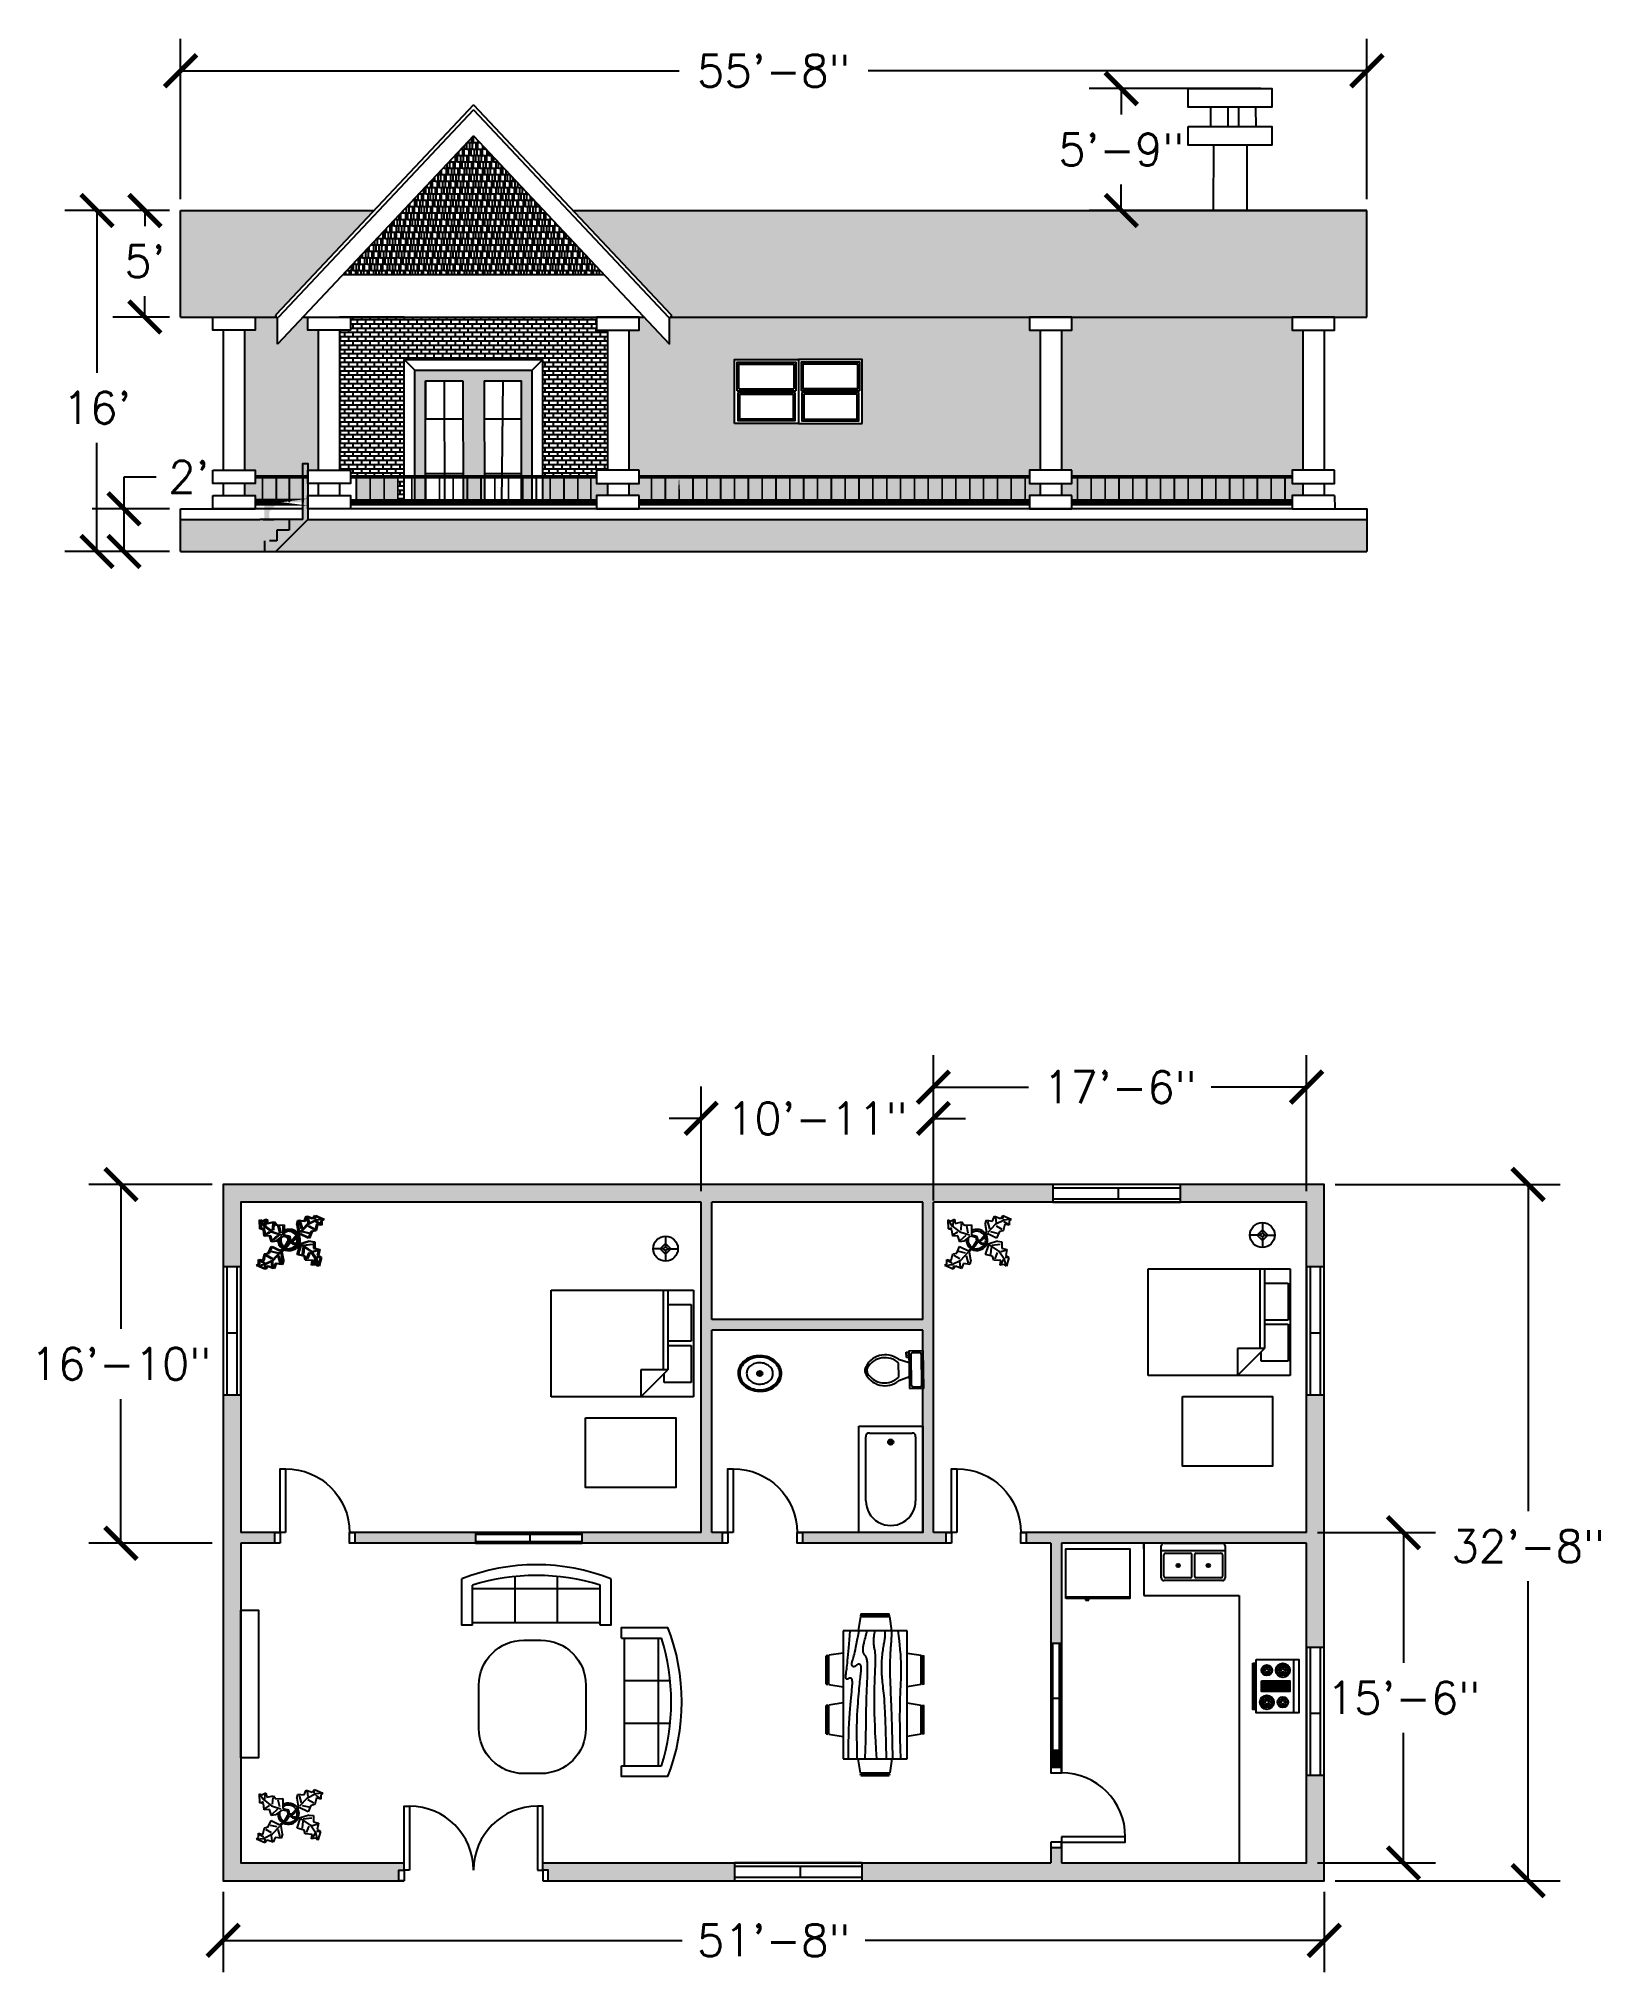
# Model space of a CAD drawing. Header units: inches. Extents: x 315 to 1194, y 262 to 1351.
import ezdxf

# ---------------------------------------------------------------- set-up
doc = ezdxf.new("R2010")
doc.units = ezdxf.units.IN
doc.header["$MEASUREMENT"] = 0
doc.layers.get('0').update_dxf_attribs({"plot": 0})
for name, color, linetype in [('blocks', 4, 'Continuous'), ('door', 6, 'Continuous'), ('hatches', 3, 'Continuous'), ('windows', 20, 'Continuous')]:
    doc.layers.add(name, color=color, linetype=linetype)
doc.styles.get("Standard").update_dxf_attribs({"font": 'simplex.shx'})
doc.dimstyles.new('DIM', dxfattribs={"dimscale": 100, "dimtxt": 0.18, "dimasz": 0.18, "dimexe": 0.18, "dimexo": 0.0625, "dimgap": 0.09, "dimtad": 0, "dimtih": 1, "dimtoh": 1, "dimrnd": 1, "dimzin": 0, "dimdsep": 46, "dimlunit": 4, "dimtxsty": 'Standard', "dimblk": 'ARCHTICK', "dimcen": 0.09, "dimadec": 0, "dimazin": 0, "dimtfac": 1, "dimtofl": 0, "dimtmove": 0, "dimatfit": 3, "dimfxl": 1, "dimfrac": 1, "dimtolj": 1, "dimtzin": 0, "dimarcsym": 0})

msp = doc.modelspace()

# ---------------------------------------------------------------- blocks, each defined once
blk = doc.blocks.new('door1')
at = {"layer": 'door'}
for points in [[(-6, 6), (-3, 6), (-3, 42), (-6, 42)], [(-45, 0), (-42, 0), (-42, 6), (-45, 6)], [(-3, 0), (0, 0), (0, 6), (-3, 6)]]:
    blk.add_lwpolyline(points, close=True, dxfattribs=at)
blk.add_arc((-6, 6), 36, 90, 180, dxfattribs=at)
blk = doc.blocks.new('window2')
at = {"layer": 'windows'}
for p, q in [((0, 10), (-72, 10)), ((-72, 10), (-72, 0)), ((0, 8), (-72, 8)), ((-72, 2), (0, 2)), ((-72, 0), (0, 0)), ((-34.9, 2), (-34.9, 8)), ((0, 0), (0, 10))]:
    blk.add_line(p, q, dxfattribs=at)
blk = doc.blocks.new('window1')
at = {"layer": 'windows'}
for p, q in [((0, 6), (-60, 6)), ((-60, 6), (-60, 0)), ((0, 5), (-60, 5)), ((-60, 1), (0, 1)), ((-60, 0), (0, 0)), ((-29.3, 1), (-29.3, 5)), ((0, 0), (0, 6))]:
    blk.add_line(p, q, dxfattribs=at)
blk = doc.blocks.new('Bath Tub - 26 x 60 in.')
for p, q in [((8, -18), (10, -18)), ((9, -17), (9, -19))]:
    blk.add_line(p, q)
blk.add_lwpolyline([(0, -36), (0, 0), (60, 0), (60, -36)], close=True)
for points in [[(4, -30), (4, -6)], [(6, -4), (42, -4)], [(42, -32), (6, -32)]]:
    blk.add_lwpolyline(points)
for radius in [1.5, 1]:
    blk.add_circle((9, -18), radius)
for centre, radius, start, end in [((5.75, -5.75), 1.77, 81.8699, 188.1301), ((42, -18), 14, 270, 90), ((5.75, -30.25), 1.77, 171.8699, 278.1301)]:
    blk.add_arc(centre, radius, start, end)
blk = doc.blocks.new('Sink - Oval top')
for p, q in [((-1, 0), (1, 0)), ((0, 1), (0, -1))]:
    blk.add_line(p, q)
at = {"linetype": 'Continuous'}
for points in [[(-12.2, 0.4, 0.117634), (-11.5, -3.4, 0.104469), (-8.9, -6.8, 0.090016), (-5.1, -9.1, 0.08192), (-0.3, -10, 0.08192), (4.5, -9.4, 0.090016), (8.4, -7.4, 0.104469), (11.2, -4.1, 0.117634), (12.2, -0.4, 0.117634), (11.5, 3.4, 0.104469), (8.9, 6.8, 0.090016), (5.1, 9.1, 0.08192), (0.3, 10, 0.08192), (-4.5, 9.4, 0.090016), (-8.4, 7.4, 0.104469), (-11.2, 4.1, 0.117634)], [(-11.3, 0.2, 0.118622), (-10.5, -3.3, 0.104678), (-8.1, -6.4, 0.089562), (-4.5, -8.4, 0.081185), (-0.1, -9.2, 0.081185), (4.3, -8.5, 0.089562), (7.9, -6.6, 0.104678), (10.4, -3.5, 0.118622), (11.3, -0.2, 0.118622), (10.5, 3.3, 0.104678), (8.1, 6.4, 0.089562), (4.5, 8.4, 0.081185), (0.1, 9.2, 0.081185), (-4.3, 8.5, 0.089562), (-7.9, 6.6, 0.104678), (-10.4, 3.5, 0.118622)], [(-7.4, 0.1, 0.118283), (-6.9, -2.2, 0.104607), (-5.3, -4.2, 0.089718), (-3, -5.5, 0.081436), (-0.1, -6, 0.081436), (2.8, -5.6, 0.089718), (5.2, -4.3, 0.104607), (6.9, -2.3, 0.118283), (7.4, -0.1, 0.118283), (6.9, 2.2, 0.104607), (5.3, 4.2, 0.089718), (3, 5.5, 0.081436), (0.1, 6, 0.081436), (-2.8, 5.6, 0.089718), (-5.2, 4.3, 0.104607), (-6.9, 2.3, 0.118283)]]:
    blk.add_lwpolyline(points, format="xyb", close=True, dxfattribs=at)
for radius in [1.5, 1]:
    blk.add_circle((0, 0), radius)
blk = doc.blocks.new('Toilet - top')
for p, q in [((-10, -8.5), (-8, -8.5)), ((-10, -9.5), (-10, -8.5)), ((-7, -9.5), (-10, -9.5)), ((-8, -8.5), (-8, -8)), ((-7, -8), (-7, -9.5)), ((-4, -8), (-6, -14)), ((4, -8), (6, -14)), ((9.5, -6), (9.5, -2)), ((4, -14), (-4, -14))]:
    blk.add_line(p, q)
blk.add_lwpolyline([(10.5, -8), (10.5, 0), (-10.5, 0), (-10.5, -8)], close=True)
for points in [[(-9.5, -2), (-9.5, -6)], [(8.5, -1), (-8.5, -1)], [(-8.5, -7), (8.5, -7)]]:
    blk.add_lwpolyline(points)
for centre, radius, start, end in [((-8.6, -1.9), 0.884, 81.8699, 188.1301), ((-8.6, -6.1), 0.884, 171.8699, 278.1301), ((8.6, -1.9), 0.884, 351.8699, 98.1301), ((8.6, -6.1), 0.884, 261.8699, 8.1301), ((3.5, -21.6), 12.2, 141.4691, 247.9714), ((4.2, -21.8), 11.3, 136.3677, 238.9468), ((-3.5, -21.6), 12.2, 292.0284, 38.5307), ((-4.2, -21.8), 11.3, 301.053, 43.6321), ((0, -27.9), 4, 245.7318, 294.2682), ((0, -29), 4, 254.8605, 285.1395)]:
    blk.add_arc(centre, radius, start, end)
blk = doc.blocks.new('Lamp - Table')
at = {"linetype": 'Continuous'}
for p, q in [((-1, 0), (-7, 0)), ((0, 3), (-3, 0)), ((-3, 0), (0, -3)), ((0, 7), (0, 1)), ((3, 0), (0, 3)), ((0, -3), (3, 0)), ((1, 0), (7, 0)), ((0, -1), (0, -7))]:
    blk.add_line(p, q, dxfattribs=at)
for radius in [7, 1]:
    blk.add_circle((0, 0), radius, dxfattribs=at)
blk = doc.blocks.new('Plant - Rubber or Philodendron')
at = {"linetype": 'Continuous'}
for p, q in [((-16.2005, 11.4774), (-13.9899, 8.1064)), ((-16.2005, 11.4774), (-14.8639, 10.7964)), ((-16.0159, 6.3329), (-16.2005, 11.4774)), ((-14.8639, 10.7964), (-12.6195, 11.8975)), ((-13.3174, 8.325), (-13.0735, 11.0065)), ((-12.6195, 11.8975), (-12.1909, 9.4345)), ((4.6914, 8.8812), (5.3859, 11.2828)), ((5.3859, 11.2828), (8.8871, 10.7908)), ((8.8871, 10.7908), (9.9809, 13.4933)), ((9.9809, 13.4933), (13.3837, 12.301)), ((15.3859, 11.3055), (10.3916, 8.7942)), ((10.5828, 12.6946), (10.8893, 9.7953)), ((13.3837, 12.301), (14.68, 13.9039)), ((14.5816, 13.2037), (14.3848, 11.8033)), ((14.68, 13.9039), (19.3848, 11.8146)), ((19.3848, 11.8146), (15.3859, 11.3055)), ((19.3848, 11.8146), (18.1868, 10.9119)), ((18.1868, 10.9119), (18.1925, 8.4119)), ((-14.0069, 5.8704), (-16.0159, 6.3329)), ((-15.3434, 6.5514), (-13.9984, 6.9884)), ((-13.5868, 2.2894), (-14.0069, 5.8704)), ((-13.9899, 8.1064), (-9.5434, 4.7185)), ((-10.6784, 2.491), (-13.5868, 2.2894)), ((-13.1329, 3.1804), (-10.6614, 4.727)), ((-12.1909, 9.4345), (-8.3829, 10.3)), ((-9.5858, -0.8715), (-10.6784, 2.491)), ((-9.5434, 4.7185), (-4.1917, 2.9888)), ((-9.1318, 0.0195), (-5.9793, 2.9025)), ((-8.8369, 9.409), (-9.0894, 5.6095)), ((-8.3829, 10.3), (-7.0549, 8.501)), ((-7.1228, -0.443), (-3.5248, 2.2131)), ((-7.0549, 8.501), (-3.0284, 8.6941)), ((-4.8529, 4.012), (-5.7184, 7.82)), ((-3.5248, 2.2131), (-3.3011, 2.4355)), ((-3.3011, 2.4355), (-0.5306, 1.7947)), ((-3.0284, 8.6941), (-3.0709, 3.1041)), ((-3.0709, 3.1041), (0.0797, 2.3163)), ((-0.5306, 1.7947), (-0.2255, -0.5527)), ((-0.5306, 1.7947), (-0.5306, 1.7947)), ((0.0797, 2.3163), (0.4866, -0.031)), ((0.4866, -0.031), (2.1141, 0.2298)), ((2.1141, 0.2298), (5.4346, 3.9146)), ((6.1032, 3.6844), (2.8262, -0.031)), ((4.6914, 8.8812), (5.5014, 4.4831)), ((5.4346, 3.9146), (5.5014, 4.4831)), ((5.9878, 10.4842), (7.1971, 6.3869)), ((11.1089, 1.1958), (6.1032, 3.6844)), ((10.3916, 8.7942), (6.2847, 4.4028)), ((7.7005, 4.8881), (11.5025, 3.9967)), ((14.2977, 6.1031), (10.9934, 7.9956)), ((12.7005, 4.8994), (11.1089, 1.1958)), ((14.8995, 5.3044), (12.7005, 4.8994)), ((15.7909, 9.1065), (14.8995, 5.3044)), ((15.2875, 10.6053), (17.5907, 9.2105)), ((18.1925, 8.4119), (15.7909, 9.1065)), ((-16.8157, -10.7754), (-14.4141, -11.4699)), ((-16.8101, -13.2754), (-16.8157, -10.7754)), ((-14.4141, -11.4699), (-13.5228, -7.6679)), ((-13.5228, -7.6679), (-11.3237, -7.2629)), ((-12.921, -8.4665), (-9.6166, -10.359)), ((-11.3237, -7.2629), (-9.7321, -3.5593)), ((-6.3237, -7.2516), (-10.1257, -6.3602)), ((-9.7321, -3.5593), (-4.7264, -6.0479)), ((-7.1228, -0.443), (-9.5858, -0.8715)), ((-9.0148, -11.1577), (-4.9047, -6.8122)), ((-4.611, -12.8477), (-5.8203, -8.7504)), ((-2.019, -3.6148), (-4.7264, -6.0479)), ((-4.1246, -6.8466), (-4.0579, -6.2781)), ((-3.3146, -11.2447), (-4.1246, -6.8466)), ((-4.0579, -6.2781), (-0.9375, -3.1608)), ((-2.019, -3.6148), (-0.2255, -0.5527)), ((-0.9375, -3.1608), (0.5883, -0.8135)), ((0.5883, -0.8135), (2.2447, -2.0916)), ((2.8262, -0.031), (1.3003, -0.5527)), ((1.3003, -0.5527), (2.4193, -1.4655)), ((2.2447, -2.0916), (6.7108, -2.6626)), ((2.4193, -1.4655), (6.895, -2.1175)), ((4.943, -7.9659), (6.7108, -2.6626)), ((8.8321, -9.0266), (4.943, -7.9659)), ((11.6605, -0.5413), (6.895, -2.1175)), ((12.3677, -6.1981), (7.219, -2.6772)), ((8.125, -4.0768), (7.7715, -7.9659)), ((8.3544, -2.7453), (13.1973, -2.1704)), ((9.5392, -11.1479), (8.8321, -9.0266)), ((10.2463, -10.4408), (11.6605, -6.9053)), ((11.6605, -0.5413), (14.1354, -0.8948)), ((15.5496, -10.7943), (12.3677, -6.1981)), ((16.2567, -5.8446), (13.4283, -6.5517)), ((14.8425, -10.7943), (13.7819, -13.2692)), ((14.1354, -0.8948), (14.1354, -4.4304)), ((14.1354, -4.4304), (16.9638, -5.1375)), ((16.6103, -14.6834), (15.5496, -10.7943)), ((17.3174, -9.7337), (15.9032, -9.7337)), ((16.9638, -5.1375), (16.2567, -8.673)), ((16.2567, -8.673), (18.0245, -9.7337)), ((18.0245, -9.7337), (16.6103, -14.6834)), ((-18.008, -14.1781), (-16.8101, -13.2754)), ((-18.008, -14.1781), (-14.0091, -13.669)), ((-13.3032, -16.2674), (-18.008, -14.1781)), ((-13.9107, -12.9688), (-16.2139, -11.574)), ((-14.0091, -13.669), (-9.0148, -11.1577)), ((-12.0069, -14.6645), (-13.3032, -16.2674)), ((-13.2048, -15.5672), (-13.008, -14.1668)), ((-8.6042, -15.8568), (-12.0069, -14.6645)), ((-9.206, -15.0581), (-9.5126, -12.1588)), ((-7.5103, -13.1543), (-8.6042, -15.8568)), ((-4.0092, -13.6463), (-7.5103, -13.1543)), ((-3.3146, -11.2447), (-4.0092, -13.6463)), ((13.4283, -11.5015), (9.5392, -11.1479)), ((13.0748, -13.9763), (13.4283, -11.5015)), ((15.5496, -13.6228), (13.0748, -13.9763)), ((16.6103, -14.6834), (15.5496, -13.6228))]:
    blk.add_line(p, q, dxfattribs=at)
for centre, radius, start, end in [((0.0308, 0.1664), 6, 178.6147, 235.1169), ((0.0308, 0.1664), 5, 168.1647, 238.6725), ((0, 0), 6.1275, 34.37569, 120.1028), ((-0.0601, -0.2075), 5.2461, 33.82192, 124.9414), ((-0.2664, 0.1682), 5.2775, 338.4094, 20.03007), ((-0.098, 0.1364), 6.1288, 341.2017, 26.09184), ((-0.0234, 0.3825), 6.1492, 242.5812, 331.2714), ((-0.1102, 0.4886), 5.2883, 247.3711, 327.472)]:
    blk.add_arc(centre, radius, start, end, dxfattribs=at)
blk = doc.blocks.new('Sofa - Roundback 7 ft.')
at = {"linetype": 'Continuous'}
for p, q in [((-12.00002, -32.4421), (-12.00003, -6.5971)), ((11.99997, -32.4421), (11.99998, -6.5971)), ((-36.000027, -34), (-36.000027, -11.4696)), ((-35.999844, -13.3819), (35.9998, -13.3819)), ((35.99998, -34), (35.99998, -11.4696)), ((-36.000027, -32.4421), (35.99998, -32.4421))]:
    blk.add_line(p, q, dxfattribs=at)
for points in [[(-36.000027, -34), (-42.000027, -34), (-42.000027, -8)], [(41.99998, -8), (41.99998, -34), (35.99998, -34)]]:
    blk.add_lwpolyline(points, dxfattribs=at)
for centre, radius, start, end in [((0, -114.25), 114.25, 68.43141, 111.5686), ((-0.00001, -127.1968), 121.1968, 72.72033, 107.2797)]:
    blk.add_arc(centre, radius, start, end, dxfattribs=at)
blk = doc.blocks.new('Dining Set - 36 x 72 in.')
at = {"linetype": 'Continuous'}
for p, q in [((-22.2343, 26.00059), (-23.4847, 17.99762)), ((-22.2304, 26), (-5.7608, 26)), ((-22, 27.5), (-22.1562, 26.50042)), ((-5.8416, 26.5), (-22.1534, 26.5)), ((-22, 27.5), (-6, 27.5)), ((-5.8437, 26.49966), (-6, 27.5)), ((-4.5152, 17.99762), (-5.7655, 25.99926)), ((5.7657, 26.00059), (4.5153, 17.99762)), ((5.7696, 26), (22.2392, 26)), ((6, 27.5), (5.8438, 26.50042)), ((22.1584, 26.5), (5.8466, 26.5)), ((6, 27.5), (22, 27.5)), ((22.1563, 26.49966), (22, 27.5)), ((23.4848, 17.99762), (22.2345, 25.99926)), ((36, 18), (-36, 18)), ((-36, 18), (-36, -18)), ((36, -18), (36, 18)), ((-45.5, 8), (-44.5004, 8.15617)), ((-45.5, 8), (-45.5, -8)), ((-44.5, -8.15843), (-44.5, 8.15338)), ((-44.0006, 8.23428), (-35.9976, 9.48474)), ((-44, 8.23041), (-44, -8.23915)), ((44.0006, 8.23428), (35.9976, 9.48474)), ((44, 8.23041), (44, -8.23915)), ((44.5, -8.15843), (44.5, 8.15338)), ((45.5, 8), (44.5005, 8.15617)), ((45.5, 8), (45.5, -8)), ((-44.4997, -8.15631), (-45.5, -8)), ((-35.9976, -9.48476), (-43.9993, -8.2345)), ((35.9976, -9.48476), (43.9993, -8.2345)), ((44.4997, -8.15631), (45.5, -8)), ((-36, -18), (36, -18)), ((-22.2343, -26.0006), (-23.4847, -17.99762)), ((-4.5152, -17.99762), (-5.7655, -25.99928)), ((5.7657, -26.0006), (4.5153, -17.99762)), ((23.4848, -17.99762), (22.2345, -25.99928)), ((-22.2304, -26), (-5.7608, -26)), ((-22, -27.5), (-22.1562, -26.50044)), ((-5.8416, -26.5), (-22.1534, -26.5)), ((-22, -27.5), (-6, -27.5)), ((-5.8437, -26.49967), (-6, -27.5)), ((5.7696, -26), (22.2392, -26)), ((6, -27.5), (5.8438, -26.50044)), ((22.1584, -26.5), (5.8466, -26.5)), ((6, -27.5), (22, -27.5)), ((22.1563, -26.49967), (22, -27.5))]:
    blk.add_line(p, q, dxfattribs=at)
for points in [[(-36, 15), (-31.1772, 14.97754), (-26.8079, 14.91406), (-22.8538, 14.81543), (-19.276, 14.6875), (-16.0362, 14.53613), (-13.0957, 14.36718), (-10.4159, 14.18652), (-7.9583, 14), (-5.6904, 13.81315), (-3.6035, 13.63021), (-1.6954, 13.45508), (0.0365, 13.29166), (1.5945, 13.14388), (2.9811, 13.01562), (4.1988, 12.9108), (5.25, 12.83333), (6.1393, 12.78613), (6.8802, 12.76823), (7.4883, 12.77767), (7.9792, 12.8125), (8.3685, 12.87077), (8.6719, 12.95052), (8.9049, 13.0498), (9.0833, 13.16666), (9.2205, 13.29899), (9.3216, 13.44401), (9.3895, 13.59879), (9.4271, 13.76041), (9.4373, 13.92594), (9.4232, 14.09245), (9.3875, 14.257), (9.3333, 14.41666), (9.2638, 14.56917), (9.1836, 14.71484), (9.0975, 14.85465), (9.0104, 14.98958), (8.9272, 15.1206), (8.8529, 15.2487), (8.7922, 15.37483), (8.75, 15.5), (8.7305, 15.62467), (8.7344, 15.74739), (8.7617, 15.86621), (8.8125, 15.97916), (8.8867, 16.08431), (8.9844, 16.17968), (9.1055, 16.26334), (9.25, 16.33333), (9.4189, 16.38802), (9.6172, 16.42708), (9.8506, 16.45052), (10.125, 16.45833), (10.4463, 16.45052), (10.8203, 16.42708), (11.2529, 16.38802), (11.75, 16.33333), (12.3184, 16.26318), (12.9694, 16.17838), (13.7151, 16.07991), (14.5677, 15.96875), (15.5395, 15.84586), (16.6426, 15.71224), (17.8893, 15.56884), (19.2917, 15.41666), (20.859, 15.25667), (22.5879, 15.08984), (24.4721, 14.91715), (26.5052, 14.73958), (28.6809, 14.5581), (30.9929, 14.3737), (33.4347, 14.18733), (36, 14)], [(-36, 10), (-28.9766, 10.14274), (-23.1725, 10.20442), (-18.4241, 10.19775), (-14.5677, 10.13541), (-11.4399, 10.03011), (-8.877, 9.89453), (-6.7154, 9.74137), (-4.7917, 9.58333), (-2.9698, 9.43082), (-1.2246, 9.28515), (0.4415, 9.14534), (2.026, 9.01041), (3.5266, 8.87939), (4.9408, 8.7513), (6.266, 8.62516), (7.5, 8.5), (8.6411, 8.37549), (9.6914, 8.2539), (10.6538, 8.13818), (11.5312, 8.03125), (12.3267, 7.93603), (13.043, 7.85547), (13.6831, 7.79248), (14.25, 7.75), (14.7471, 7.7303), (15.1797, 7.73307), (15.5537, 7.75732), (15.875, 7.80208), (16.1494, 7.86637), (16.3828, 7.94922), (16.5811, 8.04964), (16.75, 8.16666), (16.8944, 8.29915), (17.0143, 8.44531), (17.1089, 8.60319), (17.1771, 8.77083), (17.218, 8.94629), (17.2305, 9.1276), (17.2137, 9.31282), (17.1667, 9.5), (17.0895, 9.6875), (16.987, 9.875), (16.8649, 10.0625), (16.7292, 10.25), (16.5856, 10.4375), (16.4401, 10.625), (16.2985, 10.8125), (16.1667, 11), (16.05, 11.18733), (15.9518, 11.3737), (15.8752, 11.5581), (15.8229, 11.73958), (15.798, 11.91715), (15.8034, 12.08984), (15.842, 12.25667), (15.9167, 12.41666), (16.0295, 12.56836), (16.1784, 12.70833), (16.3605, 12.83268), (16.5729, 12.9375), (16.8127, 13.01888), (17.0768, 13.07291), (17.3625, 13.0957), (17.6667, 13.08333), (17.9894, 13.03312), (18.3418, 12.94726), (18.7382, 12.82918), (19.1927, 12.68229), (19.7195, 12.51001), (20.3327, 12.31575), (21.0465, 12.10294), (21.875, 11.875), (22.8357, 11.63354), (23.959, 11.37304), (25.2786, 11.08618), (26.8282, 10.76562), (28.6414, 10.40405), (30.752, 9.99414), (33.1936, 9.52856), (36, 9)], [(-36, 5.5), (-30.7157, 5.3348), (-26.069, 5.20963), (-21.9946, 5.11767), (-18.4271, 5.05208), (-15.3009, 5.00602), (-12.5508, 4.97265), (-10.1112, 4.94515), (-7.9167, 4.91666), (-5.909, 4.88167), (-4.0586, 4.83984), (-2.3429, 4.79215), (-0.7396, 4.73958), (0.7739, 4.6831), (2.22, 4.6237), (3.6213, 4.56233), (5, 4.5), (6.373, 4.43782), (7.7344, 4.3776), (9.0723, 4.32129), (10.375, 4.27083), (11.6309, 4.22819), (12.8281, 4.19531), (13.9551, 4.17415), (15, 4.16666), (15.954, 4.17448), (16.819, 4.19791), (17.6001, 4.23698), (18.3021, 4.29166), (18.9299, 4.36198), (19.4883, 4.44791), (19.9823, 4.54948), (20.4167, 4.66666), (20.7969, 4.79899), (21.1302, 4.94401), (21.4245, 5.09879), (21.6875, 5.26041), (21.9271, 5.42594), (22.1511, 5.59245), (22.3672, 5.757), (22.5834, 5.91666), (22.8065, 6.06868), (23.0404, 6.21093), (23.2879, 6.34147), (23.5521, 6.45833), (23.8358, 6.55957), (24.142, 6.64323), (24.4735, 6.70735), (24.8334, 6.75), (25.2235, 6.76969), (25.642, 6.76692), (26.0858, 6.74267), (26.5521, 6.69791), (27.0379, 6.63362), (27.5404, 6.55078), (28.0565, 6.45036), (28.5834, 6.33333), (29.1242, 6.19987), (29.7071, 6.04687), (30.3661, 5.87044), (31.1354, 5.66666), (32.0493, 5.43164), (33.142, 5.16146), (34.4475, 4.85221), (36, 4.5)], [(-36, -1), (-30.7915, -0.6591), (-26.0195, -0.38216), (-21.6519, -0.16284), (-17.6563, 0.00521), (-14.0005, 0.12833), (-10.6523, 0.21289), (-7.5796, 0.26522), (-4.75, 0.29166), (-2.134, 0.29793), (0.2878, 0.28711), (2.5317, 0.26163), (4.6146, 0.22396), (6.5529, 0.17651), (8.3633, 0.12174), (10.0623, 0.06209), (11.6667, 0), (13.1899, -0.06201), (14.6341, -0.1211), (15.9982, -0.17432), (17.2813, -0.21875), (18.4823, -0.25147), (19.6003, -0.26953), (20.6343, -0.27002), (21.5834, -0.25), (22.4481, -0.20768), (23.2357, -0.14584), (23.9549, -0.06836), (24.6146, 0.02083), (25.2235, 0.11784), (25.7904, 0.21875), (26.3241, 0.31966), (26.8334, 0.41666), (27.3265, 0.50618), (27.8099, 0.58593), (28.2894, 0.65397), (28.7709, 0.70833), (29.2601, 0.74707), (29.763, 0.76823), (30.2855, 0.76985), (30.8334, 0.75), (31.4088, 0.70784), (31.9994, 0.64713), (32.589, 0.57275), (33.1615, 0.48958), (33.7008, 0.4025), (34.1908, 0.3164), (34.6153, 0.23616), (34.9584, 0.16666), (35.2099, 0.11165), (35.3848, 0.07031), (35.504, 0.04069), (35.5886, 0.02083), (35.6594, 0.00879), (35.7377, 0.0026), (35.8442, 0.00032), (36, 0)], [(-36, -6.5), (-27.1843, -6.31267), (-20.084, -6.1263), (-14.469, -5.9419), (-10.1094, -5.76042), (-6.7752, -5.58285), (-4.2363, -5.41016), (-2.2629, -5.24333), (-0.625, -5.08334), (0.8708, -4.93099), (2.2715, -4.78646), (3.5872, -4.64974), (4.8281, -4.52084), (6.0046, -4.39974), (7.127, -4.28646), (8.2053, -4.18099), (9.25, -4.08334), (10.2705, -3.99382), (11.2734, -3.91407), (12.2647, -3.84603), (13.25, -3.79167), (14.2354, -3.75293), (15.2266, -3.73177), (16.2295, -3.73015), (17.25, -3.75), (18.2912, -3.79248), (19.3451, -3.85547), (20.4009, -3.93604), (21.4479, -4.03125), (22.4754, -4.13819), (23.4727, -4.25391), (24.4289, -4.37549), (25.3334, -4.5), (26.1785, -4.62492), (26.9694, -4.74935), (27.7145, -4.87281), (28.4219, -4.99479), (29.1, -5.11483), (29.7572, -5.23242), (30.4016, -5.34709), (31.0417, -5.45834), (31.6837, -5.56437), (32.3262, -5.65821), (32.9658, -5.73153), (33.599, -5.77604), (34.2224, -5.78345), (34.8327, -5.74545), (35.4264, -5.65373), (36, -5.5)], [(-36, -10), (-26.4022, -9.81299), (-18.4675, -9.62891), (-11.9839, -9.45069), (-6.7396, -9.28125), (-2.5226, -9.12354), (0.8789, -8.98047), (3.6769, -8.85498), (6.0833, -8.75), (8.2767, -8.66765), (10.3021, -8.60677), (12.1712, -8.56543), (13.8958, -8.54167), (15.4876, -8.53353), (16.9583, -8.53907), (18.3197, -8.55632), (19.5834, -8.58334), (20.7616, -8.61841), (21.8685, -8.66081), (22.9188, -8.71004), (23.9271, -8.76563), (24.9081, -8.82707), (25.8763, -8.89388), (26.8465, -8.96558), (27.8334, -9.04167), (28.8474, -9.12118), (29.8828, -9.20117), (30.93, -9.27824), (31.9792, -9.34896), (33.0205, -9.40991), (34.0443, -9.45768), (35.0407, -9.48885), (36, -9.5)], [(-36, -14.5), (-30.0881, -14.33513), (-25.0332, -14.21224), (-20.7312, -14.12647), (-17.0781, -14.07292), (-13.97, -14.04671), (-11.3027, -14.04297), (-8.9724, -14.05681), (-6.875, -14.08334), (-4.9224, -14.11833), (-3.0905, -14.16016), (-1.3709, -14.20785), (0.2448, -14.26042), (1.7647, -14.3169), (3.1973, -14.3763), (4.5507, -14.43767), (5.8333, -14.5), (7.0554, -14.5621), (8.235, -14.62175), (9.3922, -14.67652), (10.5469, -14.72396), (11.7192, -14.76164), (12.929, -14.78711), (14.1965, -14.79794), (15.5417, -14.79167), (16.9933, -14.76424), (18.6152, -14.70508), (20.4804, -14.60197), (22.6615, -14.44271), (25.2312, -14.21509), (28.2624, -13.9069), (31.8277, -13.50594), (36, -13)]]:
    blk.add_lwpolyline(points, dxfattribs=at)
blk = doc.blocks.new('Range-Oven - 30 in top')
for p, q in [((0, -3), (30, -3)), ((12, -6), (18, -6)), ((13, -20), (13, -6)), ((14, -6), (14, -20)), ((15, -20), (15, -6)), ((16, -6), (16, -20)), ((17, -20), (17, -6)), ((18, -20), (12, -20)), ((6, -24), (6, -25)), ((8, -25), (8, -24)), ((22, -25), (22, -24)), ((24, -24), (24, -25))]:
    blk.add_line(p, q)
for points in [[(0, -24), (0, 0), (30, 0), (30, -24)], [(12, -21), (12, -5), (18, -5), (18, -21)], [(2, -26), (2, -25), (28, -25), (28, -26)]]:
    blk.add_lwpolyline(points, close=True)
for centre, radius in [((6, -9), 4), ((6, -9), 3), ((6, -9), 2), ((6, -9), 1), ((24, -9), 3), ((24, -9), 2), ((24, -9), 1), ((6, -18), 3), ((6, -18), 2), ((6, -18), 1), ((24, -18), 4), ((24, -18), 3), ((24, -18), 2), ((24, -18), 1)]:
    blk.add_circle(centre, radius)
blk = doc.blocks.new('Refrigerator-2 door - 36 in top')
for p, q in [((0, -26.999999), (36, -26.999999)), ((11, -27.999999), (11, -28.999999)), ((11, -28.999999), (13, -28.999999)), ((12, -26.999999), (12, -28.999999)), ((13, -28.999999), (13, -27.999999))]:
    blk.add_line(p, q)
blk.add_lwpolyline([(0, -27.999999), (0, 0), (36, 0), (36, -27.999999)], close=True)
blk = doc.blocks.new('Sink-double - 36 in top')
for p, q in [((-18, -4), (18, -4)), ((-0.75, -18.5), (-0.75, -6.5)), ((0.75, -6.5), (0.75, -18.5))]:
    blk.add_line(p, q)
for points in [[(-16.5, 0), (16.5, 0)], [(-18, -19.5), (-18, -1.5)], [(-16.5, -18.5), (-16.5, -6.5)], [(-15.5, -5.5), (-1.75, -5.5)], [(1.75, -5.5), (15.5, -5.5)], [(16.5, -6.5), (16.5, -18.5)], [(18, -1.5), (18, -19.5)], [(16.5, -21), (-16.5, -21)], [(-1.75, -19.5), (-15.5, -19.5)], [(15.5, -19.5), (1.75, -19.5)]]:
    blk.add_lwpolyline(points)
for centre, radius in [((-8.5, -12.5), 1), ((-8.5, -12.5), 0.5), ((8.5, -12.5), 1), ((8.5, -12.5), 0.5)]:
    blk.add_circle(centre, radius)
for centre, radius, start, end in [((-16.5, -1.5), 1.5, 90, 180), ((16.5, -1.5), 1.5, 0, 90), ((-15.5, -6.5), 1, 90, 180), ((-1.75, -6.5), 1, 0, 90), ((1.75, -6.5), 1, 90, 180), ((15.5, -6.5), 1, 0, 90), ((-16.5, -19.5), 1.5, 180, 270), ((-15.5, -18.5), 1, 180, 270), ((-1.75, -18.5), 1, 270, 0), ((1.75, -18.5), 1, 180, 270), ((15.5, -18.5), 1, 270, 0), ((16.5, -19.5), 1.5, 270, 0)]:
    blk.add_arc(centre, radius, start, end)
blk = doc.blocks.new('Bed - Queen')
at = {"linetype": 'Continuous'}
for p, q in [((0, -80.00003), (0, 0)), ((0, 0), (59.99999, 0)), ((59.99999, 0), (59.99999, -80.00003)), ((7.99999, -1.2), (28.79998, -1.2)), ((7.99999, -14.4), (7.99999, -1.2)), ((28.79998, -1.2), (28.79998, -14.4)), ((31.19999, -1.2), (51.99999, -1.2)), ((31.19999, -14.4), (31.19999, -1.2)), ((51.99999, -1.2), (51.99999, -16.4)), ((0, -14.4), (44.8, -14.4)), ((44.8, -16.8), (0, -16.8)), ((59.99999, -29.6), (44.8, -14.4)), ((44.8, -14.4), (44.8, -29.6)), ((51.99999, -16.4), (46.79936, -16.4)), ((44.8, -29.6), (59.99999, -29.6)), ((59.99999, -80.00003), (0, -80.00003))]:
    blk.add_line(p, q, dxfattribs=at)
blk = doc.blocks.new('Window - Wood Frame 36 x 36 in.')
for p, q in [((1.5, 18.5), (34.5, 18.5)), ((2, 17.5), (34, 17.5)), ((2.5, 19.5), (33.5, 19.5)), ((3, 16.5), (33, 16.5))]:
    blk.add_line(p, q)
blk.add_lwpolyline([(0, 0), (0, 36), (36, 36), (36, 0)], close=True)
for points in [[(1.5, 18.5), (1.5, 34.5), (34.5, 34.5), (34.5, 18.5)], [(2.5, 19.5), (2.5, 33.5), (33.5, 33.5), (33.5, 19.5)], [(34, 17.5), (34, 1.5), (2, 1.5), (2, 17.5)], [(33, 16.5), (33, 2.5), (3, 2.5), (3, 16.5)]]:
    blk.add_lwpolyline(points)
blk = doc.blocks.new('_ArchTick')
at = {"color": 0, "linetype": 'ByBlock', "const_width": 0.15}
blk.add_lwpolyline([(-0.5, -0.5), (0.5, 0.5)], dxfattribs=at)
blk = doc.blocks.new('*D24')
at = {"color": 0, "lineweight": -2, "transparency": 16777216}
for p, q in [((394.8, 1260.5), (394.8, 1350.9)), ((1062.8, 1260.5), (1062.8, 1350.9)), ((394.8, 1332.9), (675.6, 1332.9)), ((1062.8, 1332.9), (781.9, 1332.9))]:
    blk.add_line(p, q, dxfattribs=at)
at = {"layer": 'Defpoints', "color": 0, "transparency": 16777216}
for p in [(1062.8, 1332.9), (394.8, 1254.2), (1062.8, 1254.2)]:
    blk.add_point(p, dxfattribs=at)
at = {"color": 0, "lineweight": -2, "transparency": 16777216, "xscale": 18, "yscale": 18, "zscale": 18, "rotation": 180}
blk.add_blockref('_ArchTick', (394.8, 1332.9), dxfattribs=at)
at = {"color": 0, "lineweight": -2, "transparency": 16777216, "xscale": 18, "yscale": 18, "zscale": 18}
blk.add_blockref('_ArchTick', (1062.8, 1332.9), dxfattribs=at)
at = {"color": 0, "transparency": 16777216, "insert": (728.8, 1332.9), "char_height": 18, "attachment_point": 5}
blk.add_mtext('\\A1;55\'-8"', dxfattribs=at)
blk = doc.blocks.new('*D25')
at = {"color": 0, "lineweight": -2, "transparency": 16777216}
for p, q in [((388.5, 1254.2), (329.7, 1254.2)), ((347.7, 1254.2), (347.7, 1162.8)), ((347.7, 1062.2), (347.7, 1123.4)), ((388.5, 1062.2), (329.7, 1062.2))]:
    blk.add_line(p, q, dxfattribs=at)
at = {"layer": 'Defpoints', "color": 0, "transparency": 16777216}
for p in [(394.8, 1254.2), (347.7, 1062.2), (394.8, 1062.2)]:
    blk.add_point(p, dxfattribs=at)
at = {"color": 0, "lineweight": -2, "transparency": 16777216, "xscale": 18, "yscale": 18, "zscale": 18}
for p, rotation in [((347.7, 1254.2), 90), ((347.7, 1062.2), 270)]:
    blk.add_blockref('_ArchTick', p, dxfattribs=dict(at, rotation=rotation))
at = {"color": 0, "transparency": 16777216, "insert": (347.7, 1143.1), "char_height": 18, "attachment_point": 5}
blk.add_mtext("\\A1;16'", dxfattribs=at)
blk = doc.blocks.new('*D26')
at = {"color": 0, "lineweight": -2, "transparency": 16777216}
for p, q in [((388.5, 1254.2), (356.7, 1254.2)), ((374.7, 1254.2), (374.7, 1245.3)), ((374.7, 1194.2), (374.7, 1205.9)), ((388.5, 1194.2), (356.7, 1194.2))]:
    blk.add_line(p, q, dxfattribs=at)
at = {"layer": 'Defpoints', "color": 0, "transparency": 16777216}
for p in [(374.7, 1254.2), (394.8, 1254.2), (394.8, 1194.2)]:
    blk.add_point(p, dxfattribs=at)
at = {"color": 0, "lineweight": -2, "transparency": 16777216, "xscale": 18, "yscale": 18, "zscale": 18}
for p, rotation in [((374.7, 1254.2), 90), ((374.7, 1194.2), 270)]:
    blk.add_blockref('_ArchTick', p, dxfattribs=dict(at, rotation=rotation))
at = {"color": 0, "transparency": 16777216, "insert": (374.7, 1225.6), "char_height": 18, "attachment_point": 5}
blk.add_mtext("\\A1;5'", dxfattribs=at)
blk = doc.blocks.new('*D29')
at = {"color": 0, "lineweight": -2, "transparency": 16777216}
for p, q in [((1003, 1322.8), (906.5, 1322.8)), ((924.5, 1322.8), (924.5, 1308.2)), ((924.5, 1254.2), (924.5, 1268.8)), ((1003, 1254.2), (906.5, 1254.2))]:
    blk.add_line(p, q, dxfattribs=at)
at = {"layer": 'Defpoints', "color": 0, "transparency": 16777216}
for p in [(1009.2, 1322.8), (924.5, 1254.2), (1009.2, 1254.2)]:
    blk.add_point(p, dxfattribs=at)
at = {"color": 0, "lineweight": -2, "transparency": 16777216, "xscale": 18, "yscale": 18, "zscale": 18}
for p, rotation in [((924.5, 1322.8), 90), ((924.5, 1254.2), 270)]:
    blk.add_blockref('_ArchTick', p, dxfattribs=dict(at, rotation=rotation))
at = {"color": 0, "transparency": 16777216, "insert": (924.5, 1288.5), "char_height": 18, "attachment_point": 5}
blk.add_mtext('\\A1;5\'-9"', dxfattribs=at)
blk = doc.blocks.new('*D30')
at = {"color": 0, "lineweight": -2, "transparency": 16777216}
for p, q in [((363, 1086.2), (363, 1104.2)), ((363, 1104.2), (381, 1104.2)), ((388.5, 1086.2), (345, 1086.2)), ((363, 1062.2), (363, 1086.2)), ((388.5, 1062.2), (345, 1062.2))]:
    blk.add_line(p, q, dxfattribs=at)
at = {"layer": 'Defpoints', "color": 0, "transparency": 16777216}
for p in [(363, 1086.2), (394.8, 1086.2), (394.8, 1062.2)]:
    blk.add_point(p, dxfattribs=at)
at = {"color": 0, "lineweight": -2, "transparency": 16777216, "xscale": 18, "yscale": 18, "zscale": 18}
for p, rotation in [((363, 1086.2), 90), ((363, 1062.2), 270)]:
    blk.add_blockref('_ArchTick', p, dxfattribs=dict(at, rotation=rotation))
at = {"color": 0, "transparency": 16777216, "insert": (399.4, 1104.2), "char_height": 18, "attachment_point": 5}
blk.add_mtext("\\A1;2'", dxfattribs=at)
blk = doc.blocks.new('*D31')
at = {"color": 0, "lineweight": -2, "transparency": 16777216}
for p, q in [((1045, 705.8), (1171.6, 705.8)), ((1153.6, 705.8), (1153.6, 521.8)), ((1153.6, 313.8), (1153.6, 482.4)), ((1045, 313.8), (1171.6, 313.8))]:
    blk.add_line(p, q, dxfattribs=at)
at = {"layer": 'Defpoints', "color": 0, "transparency": 16777216}
for p in [(1038.8, 705.8), (1038.8, 313.8), (1153.6, 313.8)]:
    blk.add_point(p, dxfattribs=at)
at = {"color": 0, "lineweight": -2, "transparency": 16777216, "xscale": 18, "yscale": 18, "zscale": 18}
for p, rotation in [((1153.6, 705.8), 90), ((1153.6, 313.8), 270)]:
    blk.add_blockref('_ArchTick', p, dxfattribs=dict(at, rotation=rotation))
at = {"color": 0, "transparency": 16777216, "insert": (1153.6, 502.1), "char_height": 18, "attachment_point": 5}
blk.add_mtext('\\A1;32\'-8"', dxfattribs=at)
blk = doc.blocks.new('*D33')
at = {"color": 0, "lineweight": -2, "transparency": 16777216}
for p, q in [((418.8, 307.5), (418.8, 262.2)), ((1038.8, 307.5), (1038.8, 262.2)), ((418.8, 280.2), (677.3, 280.2)), ((1038.8, 280.2), (780.2, 280.2))]:
    blk.add_line(p, q, dxfattribs=at)
at = {"layer": 'Defpoints', "color": 0, "transparency": 16777216}
for p in [(418.8, 313.8), (1038.8, 313.8), (1038.8, 280.2)]:
    blk.add_point(p, dxfattribs=at)
at = {"color": 0, "lineweight": -2, "transparency": 16777216, "xscale": 18, "yscale": 18, "zscale": 18, "rotation": 180}
blk.add_blockref('_ArchTick', (418.8, 280.2), dxfattribs=at)
at = {"color": 0, "lineweight": -2, "transparency": 16777216, "xscale": 18, "yscale": 18, "zscale": 18}
blk.add_blockref('_ArchTick', (1038.8, 280.2), dxfattribs=at)
at = {"color": 0, "transparency": 16777216, "insert": (728.8, 280.2), "char_height": 18, "attachment_point": 5}
blk.add_mtext('\\A1;51\'-8"', dxfattribs=at)
blk = doc.blocks.new('*D34')
at = {"color": 0, "lineweight": -2, "transparency": 16777216}
for p, q in [((412.5, 705.8), (343.2, 705.8)), ((361.2, 705.8), (361.2, 624.5)), ((361.2, 503.8), (361.2, 585)), ((412.5, 503.8), (343.2, 503.8))]:
    blk.add_line(p, q, dxfattribs=at)
at = {"layer": 'Defpoints', "color": 0, "transparency": 16777216}
for p in [(418.8, 705.8), (361.2, 503.8), (418.8, 503.8)]:
    blk.add_point(p, dxfattribs=at)
at = {"color": 0, "lineweight": -2, "transparency": 16777216, "xscale": 18, "yscale": 18, "zscale": 18}
for p, rotation in [((361.2, 705.8), 90), ((361.2, 503.8), 270)]:
    blk.add_blockref('_ArchTick', p, dxfattribs=dict(at, rotation=rotation))
at = {"color": 0, "transparency": 16777216, "insert": (361.2, 604.8), "char_height": 18, "attachment_point": 5}
blk.add_mtext('\\A1;16\'-10"', dxfattribs=at)
blk = doc.blocks.new('*D35')
at = {"color": 0, "lineweight": -2, "transparency": 16777216}
for p, q in [((687.9, 702), (687.9, 761)), ((818.7, 696.8), (818.7, 761)), ((687.9, 743), (669.9, 743)), ((818.7, 743), (836.7, 743))]:
    blk.add_line(p, q, dxfattribs=at)
at = {"layer": 'Defpoints', "color": 0, "transparency": 16777216}
for p in [(818.7, 743), (687.9, 695.8), (818.7, 690.5)]:
    blk.add_point(p, dxfattribs=at)
at = {"color": 0, "lineweight": -2, "transparency": 16777216, "xscale": 18, "yscale": 18, "zscale": 18}
blk.add_blockref('_ArchTick', (687.9, 743), dxfattribs=at)
at = {"color": 0, "lineweight": -2, "transparency": 16777216, "xscale": 18, "yscale": 18, "zscale": 18, "rotation": 180}
blk.add_blockref('_ArchTick', (818.7, 743), dxfattribs=at)
at = {"color": 0, "transparency": 16777216, "insert": (753.3, 743), "char_height": 18, "attachment_point": 5}
blk.add_mtext('\\A1;10\'-11"', dxfattribs=at)
blk = doc.blocks.new('*D36')
at = {"color": 0, "lineweight": -2, "transparency": 16777216}
for p, q in [((818.7, 702), (818.7, 778.6)), ((1028.8, 702), (1028.8, 778.6)), ((818.7, 760.6), (872.3, 760.6)), ((1028.8, 760.6), (975.1, 760.6))]:
    blk.add_line(p, q, dxfattribs=at)
at = {"layer": 'Defpoints', "color": 0, "transparency": 16777216}
for p in [(1028.8, 760.6), (818.7, 695.8), (1028.8, 695.8)]:
    blk.add_point(p, dxfattribs=at)
at = {"color": 0, "lineweight": -2, "transparency": 16777216, "xscale": 18, "yscale": 18, "zscale": 18, "rotation": 180}
blk.add_blockref('_ArchTick', (818.7, 760.6), dxfattribs=at)
at = {"color": 0, "lineweight": -2, "transparency": 16777216, "xscale": 18, "yscale": 18, "zscale": 18}
blk.add_blockref('_ArchTick', (1028.8, 760.6), dxfattribs=at)
at = {"color": 0, "transparency": 16777216, "insert": (923.7, 760.6), "char_height": 18, "attachment_point": 5}
blk.add_mtext('\\A1;17\'-6"', dxfattribs=at)
blk = doc.blocks.new('*D37')
at = {"color": 0, "lineweight": -2, "transparency": 16777216}
for p, q in [((1035, 509.8), (1101.4, 509.8)), ((1083.4, 509.8), (1083.4, 436.5)), ((1083.4, 323.8), (1083.4, 397)), ((1035, 323.8), (1101.4, 323.8))]:
    blk.add_line(p, q, dxfattribs=at)
at = {"layer": 'Defpoints', "color": 0, "transparency": 16777216}
for p in [(1028.8, 509.8), (1028.8, 323.8), (1083.4, 323.8)]:
    blk.add_point(p, dxfattribs=at)
at = {"color": 0, "lineweight": -2, "transparency": 16777216, "xscale": 18, "yscale": 18, "zscale": 18}
for p, rotation in [((1083.4, 509.8), 90), ((1083.4, 323.8), 270)]:
    blk.add_blockref('_ArchTick', p, dxfattribs=dict(at, rotation=rotation))
at = {"color": 0, "transparency": 16777216, "insert": (1083.4, 416.8), "char_height": 18, "attachment_point": 5}
blk.add_mtext('\\A1;15\'-6"', dxfattribs=at)

# ---------------------------------------------------------------- dimensions: what is measured, and where the dimension line sits
for base, p1, p2, picture, middle in [((1062.76, 1332.943), (394.76, 1254.221), (1062.76, 1254.221), '*D24', (728.76, 1332.943)), ((1028.76, 760.553), (818.668, 695.759), (1028.76, 695.759), '*D36', (923.714, 760.553)), ((818.668, 743.032), (687.852, 695.759), (818.668, 690.515), '*D35', (753.26, 743.032)), ((1038.76, 280.192), (418.76, 313.759), (1038.76, 313.759), '*D33', (728.76, 280.192))]:
    dim = msp.add_linear_dim(base=base, p1=p1, p2=p2, dimstyle='DIM')
    dim.commit()
    dim.dimension.update_dxf_attribs({"geometry": picture, "text_midpoint": middle})
for base, p1, p2, picture, middle in [((924.5376, 1254.2206), (1009.2149, 1322.8262), (1009.2149, 1254.2206), '*D29', (924.5376, 1288.5234)), ((362.985, 1086.221), (394.76, 1062.221), (394.76, 1086.221), '*D30', (399.414, 1104.221)), ((361.184, 503.759), (418.76, 705.759), (418.76, 503.759), '*D34', (361.184, 604.759)), ((1083.383, 323.759), (1028.76, 509.759), (1028.76, 323.759), '*D37', (1083.383, 416.759))]:
    dim = msp.add_linear_dim(base=base, p1=p1, p2=p2, angle=90, dimstyle='DIM')
    dim.commit()
    dim.dimension.update_dxf_attribs({"geometry": picture, "text_midpoint": middle})
for base, p1, p2, picture, middle in [((347.749, 1062.221), (394.76, 1254.221), (394.76, 1062.221), '*D25', (347.749, 1143.103)), ((374.705, 1254.221), (394.76, 1194.221), (394.76, 1254.221), '*D26', (374.705, 1225.625)), ((1153.556, 313.759), (1038.76, 705.759), (1038.76, 313.759), '*D31', (1153.556, 502.122))]:
    dim = msp.add_linear_dim(base=base, p1=p1, p2=p2, angle=90, dimstyle='DIM')
    dim.commit()
    dim.dimension.update_dxf_attribs({"geometry": picture, "text_midpoint": middle, "dimtype": 160})

# ---------------------------------------------------------------- hatches: boundary and pattern name
at = {"transparency": 33554687}
h = msp.add_hatch(dxfattribs=at)
h.set_pattern_fill('AR-RSHKE', color=256, scale=0.3)
h.paths.add_polyline_path([(559.755, 1296.221), (486.343, 1218.221), (633.167, 1218.221)])
h = msp.add_hatch()
h.set_pattern_fill('AR-RSHKE', color=256, scale=0.03)
edge = h.paths.add_edge_path()
edge.add_line((394.76, 1254.221), (503.746, 1254.221))
edge.add_line((394.76, 1194.221), (394.76, 1254.221))
at = {"transparency": 33554607}
h = msp.add_hatch(dxfattribs=at)
h.set_pattern_fill('AR-RSHKE', color=256, scale=0.3)
h.paths.add_polyline_path([(503.746, 1254.221), (394.76, 1254.221), (394.76, 1194.221), (448.566, 1194.221, -0.39657719), (448.566, 1195.591)])
h.paths.add_polyline_path([(1062.76, 1254.221), (615.763, 1254.221), (670.944, 1195.591, -0.39657719), (670.944, 1194.221), (1062.76, 1194.221)])
at = {"transparency": 33554577}
h = msp.add_hatch(dxfattribs=at)
h.set_pattern_fill('BRICK', color=256, scale=0.3)
h.paths.add_polyline_path([(1062.76, 1254.221), (615.763, 1254.221), (670.944, 1195.591, -0.39657719), (670.944, 1194.221), (1062.76, 1194.221)])
h.paths.add_polyline_path([(503.746, 1254.221), (394.76, 1254.221), (394.76, 1194.221), (448.566, 1194.221, -0.39657719), (448.566, 1195.591)])
at = {"transparency": 33554687}
h = msp.add_hatch(dxfattribs=at)
h.set_pattern_fill('AR-B816', color=256, scale=0.3)
h.paths.add_polyline_path([(472.337, 1186.731), (466.503, 1186.731), (466.503, 1194.221), (463.755, 1194.221), (449.413, 1178.982), (449.413, 1193.913, -0.23794773), (448.566, 1194.221), (436.889, 1194.221), (436.889, 1186.731), (430.76, 1186.731), (430.76, 1107.931), (436.889, 1107.931), (436.889, 1104.186), (462.796, 1104.186), (463.732, 1105.12), (463.732, 1111.792), (466.503, 1111.792), (466.503, 1107.931), (472.337, 1107.931)])
h.paths.add_polyline_path([(878.907, 1186.731), (872.778, 1186.731), (872.778, 1194.221), (670.944, 1194.221, -0.23794773), (670.097, 1193.913), (670.097, 1178.982), (655.755, 1194.221), (653.007, 1194.221), (653.007, 1186.731), (647.173, 1186.731), (647.173, 1107.931), (653.007, 1107.931), (653.007, 1104.186), (656.66, 1104.186), (657.064, 1104.186), (733.303, 1104.186), (872.778, 1104.186), (872.778, 1107.931), (878.907, 1107.931)])
h.paths.add_polyline_path([(778.683, 1170.221), (778.683, 1134.221), (742.683, 1134.221), (706.683, 1134.221), (706.683, 1170.221), (742.683, 1170.221)], flags=16)
h.paths.add_polyline_path([(777.183, 1168.721), (777.183, 1152.721), (744.183, 1152.721), (744.183, 1168.721)], flags=0)
h.paths.add_polyline_path([(776.183, 1167.721), (776.183, 1153.721), (745.183, 1153.721), (745.183, 1167.721)], flags=0)
h.paths.add_polyline_path([(776.683, 1151.721), (776.683, 1135.721), (744.683, 1135.721), (744.683, 1151.721)], flags=0)
h.paths.add_polyline_path([(775.683, 1150.721), (775.683, 1136.721), (745.683, 1136.721), (745.683, 1150.721)], flags=0)
h.paths.add_polyline_path([(741.183, 1168.721), (741.183, 1152.721), (708.183, 1152.721), (708.183, 1168.721)], flags=0)
h.paths.add_polyline_path([(740.183, 1167.721), (740.183, 1153.721), (709.183, 1153.721), (709.183, 1167.721)], flags=0)
h.paths.add_polyline_path([(740.683, 1151.721), (740.683, 1135.721), (708.683, 1135.721), (708.683, 1151.721)], flags=0)
h.paths.add_polyline_path([(739.683, 1150.721), (739.683, 1136.721), (709.683, 1136.721), (709.683, 1150.721)], flags=0)
h.paths.add_polyline_path([(1026.778, 1186.731), (1020.649, 1186.731), (1020.649, 1194.221), (896.741, 1194.221), (896.741, 1186.731), (890.907, 1186.731), (890.907, 1107.931), (896.741, 1107.931), (896.741, 1104.186), (1020.649, 1104.186), (1020.649, 1107.931), (1026.778, 1107.931)])
h.paths.add_polyline_path([(846.965, 1104.186), (839.172, 1104.186), (839.172, 1089.965), (846.965, 1089.965)])
h.paths.add_polyline_path([(854.757, 1104.186), (846.965, 1104.186), (846.965, 1089.965), (854.757, 1089.965)])
h.paths.add_polyline_path([(862.549, 1104.186), (854.757, 1104.186), (854.757, 1089.965), (862.549, 1089.965)])
h.paths.add_polyline_path([(870.342, 1104.186), (862.549, 1104.186), (862.549, 1089.965), (870.342, 1089.965)])
h.paths.add_polyline_path([(839.172, 1104.186), (831.38, 1104.186), (831.38, 1089.965), (839.172, 1089.965)])
h.paths.add_polyline_path([(831.38, 1104.186), (823.587, 1104.186), (823.587, 1089.965), (831.38, 1089.965)])
h.paths.add_polyline_path([(823.587, 1104.186), (815.795, 1104.186), (815.795, 1089.965), (823.587, 1089.965)])
h.paths.add_polyline_path([(815.795, 1104.186), (808.003, 1104.186), (808.003, 1089.965), (815.795, 1089.965)])
h.paths.add_polyline_path([(800.21, 1104.186), (792.418, 1104.186), (792.418, 1089.965), (800.21, 1089.965)])
h.paths.add_polyline_path([(808.003, 1104.186), (800.21, 1104.186), (800.21, 1089.965), (808.003, 1089.965)])
h.paths.add_polyline_path([(792.418, 1104.186), (784.626, 1104.186), (784.626, 1089.965), (792.418, 1089.965)])
h.paths.add_polyline_path([(784.626, 1104.186), (776.833, 1104.186), (776.833, 1089.965), (784.626, 1089.965)])
h.paths.add_polyline_path([(776.833, 1104.186), (769.041, 1104.186), (769.041, 1089.965), (776.833, 1089.965)])
h.paths.add_polyline_path([(761.249, 1104.186), (753.456, 1104.186), (753.456, 1089.965), (761.249, 1089.965)])
h.paths.add_polyline_path([(769.041, 1104.186), (761.249, 1104.186), (761.249, 1089.965), (769.041, 1089.965)])
h.paths.add_polyline_path([(753.456, 1104.186), (745.664, 1104.186), (745.664, 1089.965), (753.456, 1089.965)])
h.paths.add_polyline_path([(745.664, 1104.186), (737.872, 1104.186), (737.872, 1089.965), (745.664, 1089.965)])
h.paths.add_polyline_path([(737.872, 1104.186), (730.079, 1104.186), (730.079, 1089.965), (737.872, 1089.965)])
h.paths.add_polyline_path([(730.079, 1104.186), (722.287, 1104.186), (722.287, 1089.965), (730.079, 1089.965)])
h.paths.add_polyline_path([(722.287, 1104.186), (714.495, 1104.186), (714.495, 1089.965), (722.287, 1089.965)])
h.paths.add_polyline_path([(714.495, 1104.186), (706.702, 1104.186), (706.702, 1089.965), (714.495, 1089.965)])
h.paths.add_polyline_path([(706.702, 1104.186), (698.91, 1104.186), (698.91, 1089.965), (706.702, 1089.965)])
h.paths.add_polyline_path([(698.91, 1104.186), (691.118, 1104.186), (691.118, 1089.965), (698.91, 1089.965)])
h.paths.add_polyline_path([(691.118, 1104.186), (683.325, 1104.186), (683.325, 1089.965), (691.118, 1089.965)])
h.paths.add_polyline_path([(683.325, 1104.186), (675.533, 1104.186), (675.533, 1089.965), (683.325, 1089.965)])
h.paths.add_polyline_path([(675.533, 1104.186), (667.741, 1104.186), (667.741, 1089.965), (675.533, 1089.965)])
h.paths.add_polyline_path([(667.741, 1104.186), (659.948, 1104.186), (659.948, 1089.965), (667.741, 1089.965)])
h.paths.add_polyline_path([(659.948, 1104.186), (653.007, 1104.186), (653.007, 1100.442), (647.173, 1100.442), (647.173, 1093.71), (653.007, 1093.71), (653.007, 1089.965), (659.948, 1089.965)])
h.paths.add_polyline_path([(915.386, 1104.186), (907.593, 1104.186), (907.593, 1089.965), (915.386, 1089.965)])
h.paths.add_polyline_path([(923.178, 1104.186), (915.386, 1104.186), (915.386, 1089.965), (923.178, 1089.965)])
h.paths.add_polyline_path([(930.97, 1104.186), (923.178, 1104.186), (923.178, 1089.965), (930.97, 1089.965)])
h.paths.add_polyline_path([(938.763, 1104.186), (930.97, 1104.186), (930.97, 1089.965), (938.763, 1089.965)])
h.paths.add_polyline_path([(946.555, 1104.186), (938.763, 1104.186), (938.763, 1089.965), (946.555, 1089.965)])
h.paths.add_polyline_path([(954.347, 1104.186), (946.555, 1104.186), (946.555, 1089.965), (954.347, 1089.965)])
h.paths.add_polyline_path([(969.932, 1104.186), (962.14, 1104.186), (962.14, 1089.965), (969.932, 1089.965)])
h.paths.add_polyline_path([(962.14, 1104.186), (954.347, 1104.186), (954.347, 1089.965), (962.14, 1089.965)])
h.paths.add_polyline_path([(977.724, 1104.186), (969.932, 1104.186), (969.932, 1089.965), (977.724, 1089.965)])
h.paths.add_polyline_path([(985.517, 1104.186), (977.724, 1104.186), (977.724, 1089.965), (985.517, 1089.965)])
h.paths.add_polyline_path([(993.309, 1104.186), (985.517, 1104.186), (985.517, 1089.965), (993.309, 1089.965)])
h.paths.add_polyline_path([(1008.894, 1104.186), (1001.101, 1104.186), (1001.101, 1089.965), (1008.894, 1089.965)])
h.paths.add_polyline_path([(1001.101, 1104.186), (993.309, 1104.186), (993.309, 1089.965), (1001.101, 1089.965)])
h.paths.add_polyline_path([(1016.686, 1104.186), (1008.894, 1104.186), (1008.894, 1089.965), (1016.686, 1089.965)])
h.paths.add_polyline_path([(1026.778, 1100.442), (1020.649, 1100.442), (1020.649, 1104.186), (1016.686, 1104.186), (1016.686, 1089.965), (1020.649, 1089.965), (1020.649, 1093.71), (1026.778, 1093.71)])
h.paths.add_polyline_path([(899.801, 1104.186), (896.741, 1104.186), (896.741, 1100.442), (890.907, 1100.442), (890.907, 1093.71), (896.741, 1093.71), (896.741, 1089.965), (899.801, 1089.965)])
h.paths.add_polyline_path([(907.593, 1104.186), (899.801, 1104.186), (899.801, 1089.965), (907.593, 1089.965)])
h.paths.add_polyline_path([(878.907, 1100.442), (872.778, 1100.442), (872.778, 1104.186), (870.342, 1104.186), (870.342, 1089.965), (872.778, 1089.965), (872.778, 1093.71), (878.907, 1093.71)])
h.paths.add_polyline_path([(635.173, 1100.442), (629.043, 1100.442), (629.043, 1104.186), (625.754, 1104.186), (625.754, 1089.965), (629.043, 1089.965), (629.043, 1093.71), (635.173, 1093.71)])
h.paths.add_polyline_path([(625.754, 1104.186), (618.471, 1104.186), (618.471, 1089.965), (625.754, 1089.965)])
h.paths.add_polyline_path([(618.471, 1104.186), (610.678, 1104.186), (610.678, 1089.965), (614.374, 1089.965), (618.471, 1089.965)])
h.paths.add_polyline_path([(610.678, 1104.186), (602.886, 1104.186), (602.886, 1089.965), (610.678, 1089.965)])
h.paths.add_polyline_path([(602.886, 1104.186), (598.755, 1104.186), (598.755, 1089.965), (602.886, 1089.965)])
h.paths.add_polyline_path([(517.17, 1104.186), (509.378, 1104.186), (509.378, 1089.965), (517.17, 1089.965)])
h.paths.add_polyline_path([(509.378, 1104.186), (501.585, 1104.186), (501.585, 1089.965), (509.378, 1089.965)])
h.paths.add_polyline_path([(501.585, 1104.186), (493.793, 1104.186), (493.793, 1089.965), (501.585, 1089.965)])
h.paths.add_polyline_path([(440.931, 1104.186), (436.889, 1104.186), (436.889, 1100.442), (430.76, 1100.442), (430.76, 1093.71), (436.889, 1093.71), (436.889, 1089.965), (440.931, 1089.965)])
h.paths.add_polyline_path([(456.019, 1104.186), (448.723, 1104.186), (448.723, 1090.154), (456.019, 1097.429)])
h.paths.add_polyline_path([(448.723, 1104.186), (440.931, 1104.186), (440.931, 1089.965), (442.022, 1089.965), (442.022, 1093.792), (444.793, 1093.792), (444.793, 1089.965), (448.534, 1089.965), (448.723, 1090.154)])
h.paths.add_polyline_path([(463.732, 1103.214), (463.732, 1104.186), (462.796, 1104.186), (456.019, 1097.429), (456.019, 1089.965), (463.732, 1089.965)])
h.paths.add_polyline_path([(462.796, 1104.186), (456.019, 1104.186), (456.019, 1097.429)], flags=17)
h.paths.add_polyline_path([(456.019, 1095.968), (449.999, 1089.965), (456.019, 1089.965)])
h = msp.add_hatch(dxfattribs=at)
h.set_pattern_fill('AR-B816', color=256, scale=0.3)
h.paths.add_polyline_path([(635.173, 1186.731), (629.043, 1186.731), (629.043, 1194.221), (490.466, 1194.221), (490.466, 1186.731), (484.337, 1186.731), (484.337, 1107.931), (490.466, 1107.931), (490.466, 1104.186), (520.755, 1104.186), (520.755, 1170.221), (598.755, 1170.221), (598.755, 1104.186), (629.043, 1104.186), (629.043, 1107.931), (635.173, 1107.931)])
h.paths.add_polyline_path([(520.755, 1104.186), (517.17, 1104.186), (517.17, 1089.965), (520.755, 1089.965)])
h = msp.add_hatch(color=256)
h.dxf.hatch_style = 1
h.paths.add_polyline_path([(586.755, 1089.965), (592.755, 1089.965), (592.755, 1164.221), (526.755, 1164.221), (526.755, 1089.965), (532.755, 1089.965), (532.755, 1158.221), (553.755, 1158.221), (553.843, 1089.965), (565.843, 1089.965), (565.755, 1158.221), (586.755, 1158.221)])
h = msp.add_hatch(color=256, dxfattribs=at)
h.dxf.hatch_style = 1
h.paths.add_polyline_path([(466.503, 1080.221), (466.503, 1089.965), (463.732, 1089.965), (463.732, 1080.221), (455.944, 1080.221), (455.944, 1074.221), (449.038, 1074.221), (449.038, 1068.221), (444.793, 1068.221), (444.793, 1080.221), (442.022, 1080.221), (442.022, 1062.221), (444.793, 1062.221), (448.452, 1062.221)])
h.paths.add_polyline_path([(446.244, 1086.221), (442.022, 1086.221), (442.022, 1080.221), (444.793, 1080.221), (444.793, 1084.774)], flags=17)
h.paths.add_polyline_path([(444.793, 1089.965), (442.022, 1089.965), (442.022, 1086.221), (444.779, 1086.221), (444.793, 1086.234)], flags=17)
h.paths.add_polyline_path([(444.793, 1093.792), (442.022, 1093.792), (442.022, 1089.965), (444.793, 1089.965)])
h.paths.add_polyline_path([(463.732, 1103.456), (463.732, 1104.917), (448.723, 1090.154), (448.723, 1089.965), (449.999, 1089.965)])
h.paths.add_polyline_path([(449.999, 1089.965), (444.793, 1089.965), (444.793, 1086.221), (446.244, 1086.221)], flags=17)
h.paths.add_polyline_path([(466.503, 1111.792), (463.732, 1111.792), (463.732, 1104.186), (466.503, 1104.186)])
h.paths.add_polyline_path([(466.503, 1104.186), (463.732, 1104.186), (463.732, 1089.965), (466.503, 1089.965)])
at = {"transparency": 33554577}
h = msp.add_hatch(dxfattribs=at)
h.set_pattern_fill('AR-CONC', color=256, scale=0.3)
h.set_pattern_definition([(50, (0, 0), (2.1517805, -0.1882564), [0.225, -2.475]), (355, (0, 0), (-0.416254, 2.2565764), [0.18, -1.98]), (100.45144, (0.1793, -0.0157), (1.7355265, 2.06832), [0.1912206, -2.1034263]), (46.1842, (0, 0.6), (3.201724, -0.496558), [0.3375, -3.7125]), (96.63564, (0.2668, 0.5586), (2.803986, 2.922356), [0.286831, -3.155141]), (351.18416, (0, 0.6), (2.803986, 2.922356), [0.27, -2.97]), (21, (0.3, 0.45), (1.7907212, -1.2078567), [0.225, -2.475]), (326, (0.3, 0.45), (0.729946, 2.17545), [0.18, -1.98]), (71.45144, (0.4492, 0.3493), (2.520667, 0.9675935), [0.1912206, -2.1034263]), (37.5, (0, 0), (0.03647957, 0.99868156), [0, -1.956, 0, -2.01, 0, -1.9875]), (7.5, (0, 0), (0.7892086, 1.1832351), [0, -1.146, 0, -1.911, 0, -0.7575]), (327.5, (-0.669, 0), (1.6014673, -0.0676646), [0, -0.75, 0, -2.34, 0, -3.105]), (317.5, (-0.969, 0), (1.7495585, 0.300315), [0, -0.975, 0, -1.554, 0, -2.205])])
h.paths.add_polyline_path([(1062.76, 1062.221), (1062.76, 1080.221), (466.503, 1080.221), (448.452, 1062.221)])
h.paths.add_polyline_path([(442.022, 1062.221), (442.022, 1080.221), (441.306, 1080.221), (439.413, 1080.221), (394.76, 1080.221), (394.76, 1062.221)])
h.paths.add_polyline_path([(455.944, 1074.221), (455.944, 1080.221), (444.793, 1080.221), (444.793, 1068.221), (449.038, 1068.221), (449.038, 1074.221)])
at = {"layer": 'hatches'}
h = msp.add_hatch(color=256, dxfattribs=at)
h.dxf.hatch_style = 1
h.paths.add_polyline_path([(885.908, 705.759), (418.76, 705.759), (418.76, 659.405), (428.76, 659.405), (428.76, 695.759), (687.852, 695.759), (687.852, 509.759), (620.904, 509.759), (620.904, 503.759), (693.852, 503.759), (699.941, 503.759), (699.941, 509.759), (693.852, 509.759), (693.852, 623.759), (812.668, 623.759), (812.668, 612.029), (812.935, 612.033), (813.278, 591.036), (812.668, 591.026), (812.668, 509.759), (776.668, 509.759), (744.941, 509.759), (744.941, 503.759), (812.668, 503.759), (825.939, 503.759), (825.939, 509.759), (818.668, 509.759), (818.668, 695.759), (885.908, 695.759)])
h.paths.add_polyline_path([(693.852, 695.759), (812.668, 695.759), (812.668, 629.759), (693.852, 629.759)], flags=16)
h.paths.add_polyline_path([(1038.76, 705.759), (957.908, 705.759), (957.908, 695.759), (1028.76, 695.759), (1028.76, 659.405), (1038.76, 659.405)])
h.paths.add_polyline_path([(1038.76, 587.405), (1028.76, 587.405), (1028.76, 509.759), (884.76, 509.759), (870.939, 509.759), (870.939, 503.759), (884.76, 503.759), (884.76, 447.323), (890.76, 447.323), (890.76, 503.759), (1028.76, 503.759), (1028.76, 445.161), (1038.76, 445.161)])
h.paths.add_polyline_path([(1038.76, 373.161), (1028.76, 373.161), (1028.76, 323.759), (890.76, 323.759), (890.76, 332.511), (884.76, 332.511), (884.76, 323.759), (778.683, 323.759), (778.683, 313.759), (1038.76, 313.759)])
h.paths.add_polyline_path([(560.904, 509.759), (492.955, 509.759), (492.955, 503.759), (560.904, 503.759)], flags=17)
h.paths.add_polyline_path([(428.76, 587.405), (418.76, 587.405), (418.76, 313.759), (517.755, 313.759), (517.755, 319.759), (520.755, 319.759), (520.755, 323.759), (428.76, 323.759), (428.76, 503.759), (447.955, 503.759), (447.955, 509.759), (428.76, 509.759)])
h.paths.add_polyline_path([(706.683, 323.759), (598.755, 323.759), (598.755, 319.759), (601.755, 319.759), (601.755, 313.759), (706.683, 313.759)])
h = msp.add_hatch(color=256, dxfattribs=at)
h.dxf.hatch_style = 1
h.paths.add_polyline_path([(890.76, 387.323), (884.76, 387.323), (884.76, 377.511), (890.76, 377.511)])

# ---------------------------------------------------------------- linework, layer by layer
for p, q in [((559.755, 1313.729), (448.566, 1195.591)), ((559.755, 1310.811), (450.022, 1194.221)), ((559.755, 1313.729), (670.944, 1195.591)), ((559.755, 1310.811), (669.487, 1194.221)), ((974.788, 1311.994), (974.788, 1301.446)), ((984.564, 1311.994), (984.564, 1301.446)), ((990.564, 1311.994), (990.564, 1301.446)), ((1000.1, 1311.994), (1000.188, 1301.446)), ((559.755, 1296.221), (449.413, 1178.982)), ((559.755, 1296.221), (670.097, 1178.982)), ((976.489, 1290.98), (976.14, 1254.221)), ((995.384, 1290.98), (976.489, 1290.98)), ((995.384, 1254.221), (995.384, 1290.98)), ((394.76, 1254.221), (503.746, 1254.221)), ((394.76, 1194.221), (394.76, 1254.221)), ((615.763, 1254.221), (1062.76, 1254.221)), ((1062.76, 1254.221), (995.384, 1254.221)), ((1062.76, 1194.221), (1062.76, 1254.221)), ((486.343, 1218.221), (633.167, 1218.221)), ((394.76, 1194.221), (448.566, 1194.221)), ((449.413, 1178.982), (449.413, 1193.913)), ((463.755, 1194.221), (655.755, 1194.221)), ((520.755, 1194.221), (484.337, 1194.221)), ((670.097, 1178.982), (670.097, 1193.913)), ((670.944, 1194.221), (1062.76, 1194.221)), ((418.76, 1186.731), (418.76, 1107.931)), ((430.76, 1186.731), (430.76, 1107.931)), ((472.337, 1186.731), (472.337, 1107.931)), ((484.337, 1186.731), (484.337, 1107.931)), ((635.173, 1186.731), (635.173, 1107.931)), ((647.173, 1186.731), (647.173, 1107.931)), ((878.907, 1186.731), (878.907, 1107.931)), ((890.907, 1186.731), (890.907, 1107.931)), ((1026.778, 1186.731), (1026.778, 1107.931)), ((1038.778, 1186.731), (1038.778, 1107.931)), ((520.755, 1170.221), (598.755, 1170.221)), ((520.755, 1089.965), (520.755, 1170.221)), ((520.755, 1170.221), (526.755, 1164.221)), ((598.755, 1170.221), (592.755, 1164.221)), ((598.755, 1089.965), (598.755, 1170.221)), ((526.755, 1089.965), (526.755, 1164.221)), ((526.755, 1164.221), (592.755, 1164.221)), ((532.755, 1158.221), (553.755, 1158.221)), ((532.755, 1089.965), (532.755, 1158.221)), ((532.755, 1158.221), (532.755, 1136.857)), ((532.755, 1158.221), (532.755, 1136.857)), ((543.255, 1158.221), (543.4, 1089.965)), ((553.755, 1158.221), (553.843, 1089.965)), ((565.755, 1158.221), (565.843, 1089.965)), ((565.755, 1158.221), (586.755, 1158.221)), ((576.255, 1158.221), (575.589, 1089.965)), ((586.755, 1089.965), (586.755, 1158.221)), ((592.755, 1089.965), (592.755, 1164.221)), ((532.755, 1136.857), (553.783, 1136.891)), ((565.708, 1136.861), (586.736, 1136.895)), ((418.76, 1100.442), (418.76, 1093.71)), ((430.76, 1100.442), (430.76, 1093.71)), ((436.889, 1104.186), (462.652, 1104.186)), ((472.337, 1100.442), (472.337, 1093.71)), ((484.337, 1100.442), (484.337, 1093.71)), ((490.466, 1104.186), (629.043, 1104.186)), ((532.82, 1106.053), (553.848, 1106.086)), ((565.774, 1106.057), (586.801, 1106.09)), ((635.173, 1100.442), (635.173, 1093.71)), ((647.173, 1100.442), (647.173, 1093.71)), ((878.907, 1100.442), (878.907, 1093.71)), ((890.907, 1100.442), (890.907, 1093.71)), ((896.741, 1104.186), (1020.649, 1104.186)), ((1026.778, 1100.442), (1026.778, 1093.71)), ((1038.778, 1100.442), (1038.778, 1093.71)), ((1044.612, 1093.71), (1044.705, 1086.221)), ((394.76, 1062.221), (394.76, 1086.221)), ((394.76, 1086.221), (436.889, 1086.221)), ((394.76, 1080.221), (439.413, 1080.221)), ((463.732, 1086.221), (436.889, 1086.221)), ((463.732, 1080.221), (439.413, 1080.221)), ((441.306, 1080.221), (447.306, 1080.221)), ((454.334, 1086.221), (454.334, 1086.221)), ((454.334, 1086.221), (454.334, 1086.221)), ((463.486, 1080.221), (455.944, 1080.221)), ((463.732, 1086.221), (459.306, 1086.221)), ((463.732, 1086.221), (463.486, 1086.221)), ((466.503, 1080.221), (1062.76, 1080.221)), ((629.043, 1086.221), (490.466, 1086.221)), ((896.741, 1086.221), (629.043, 1086.221)), ((1020.649, 1086.221), (896.741, 1086.221)), ((442.038, 1068.221), (442.022, 1062.221)), ((394.76, 1062.221), (1062.76, 1062.221)), ((687.852, 509.759), (687.852, 695.759)), ((693.852, 629.759), (693.852, 695.759)), ((812.668, 629.759), (812.668, 695.759)), ((818.668, 509.759), (818.668, 695.759)), ((812.668, 629.759), (693.852, 629.759)), ((693.852, 509.759), (693.852, 623.759)), ((812.668, 623.759), (693.852, 623.759)), ((812.668, 509.759), (812.668, 623.759)), ((453.955, 509.759), (428.76, 509.759)), ((450.955, 503.759), (428.76, 503.759)), ((687.852, 509.759), (489.955, 509.759)), ((693.852, 503.759), (489.955, 503.759)), ((705.941, 509.759), (693.852, 509.759)), ((702.941, 503.759), (693.852, 503.759)), ((812.668, 509.759), (741.941, 509.759)), ((812.668, 503.759), (741.941, 503.759)), ((812.668, 503.759), (812.668, 503.759)), ((828.939, 503.759), (812.668, 503.759)), ((831.939, 509.759), (818.668, 509.759)), ((884.76, 509.759), (867.939, 509.759)), ((884.76, 503.759), (867.939, 503.759)), ((1028.76, 509.759), (884.76, 509.759)), ((884.76, 503.759), (884.76, 374.511)), ((884.76, 503.759), (884.76, 503.759)), ((1028.76, 503.759), (890.76, 503.759)), ((890.76, 503.759), (890.76, 374.511)), ((884.76, 335.511), (884.76, 323.759)), ((890.76, 335.511), (890.76, 323.759))]:
    msp.add_line(p, q)
for points in [[(962.167, 1322.826), (1009.215, 1322.826), (1009.215, 1312.341), (962.167, 1312.341)], [(962.167, 1301.446), (1009.215, 1301.446), (1009.215, 1290.961), (962.167, 1290.961)], [(1062.76, 1254.221), (995.384, 1254.221), (995.384, 1254.221), (1062.76, 1254.221)], [(412.925, 1194.221), (436.889, 1194.221), (436.889, 1186.731), (412.925, 1186.731)], [(466.503, 1194.221), (490.466, 1194.221), (490.466, 1186.731), (466.503, 1186.731)], [(653.007, 1194.221), (629.043, 1194.221), (629.043, 1186.731), (653.007, 1186.731)], [(896.741, 1194.221), (872.778, 1194.221), (872.778, 1186.731), (896.741, 1186.731)], [(1044.612, 1194.221), (1020.649, 1194.221), (1020.649, 1186.731), (1044.612, 1186.731)], [(412.925, 1107.931), (436.889, 1107.931), (436.889, 1100.442), (412.925, 1100.442)], [(466.503, 1107.931), (490.466, 1107.931), (490.466, 1100.442), (466.503, 1100.442)], [(653.007, 1107.931), (629.043, 1107.931), (629.043, 1100.442), (653.007, 1100.442)], [(896.741, 1107.931), (872.778, 1107.931), (872.778, 1100.442), (896.741, 1100.442)], [(1044.612, 1107.931), (1020.649, 1107.931), (1020.649, 1100.442), (1044.612, 1100.442)], [(412.925, 1093.71), (436.889, 1093.71), (436.889, 1086.221), (412.925, 1086.221)], [(466.503, 1093.71), (490.466, 1093.71), (490.466, 1086.221), (466.503, 1086.221)], [(653.007, 1093.71), (629.043, 1093.71), (629.043, 1086.221), (653.007, 1086.221)], [(896.741, 1093.71), (872.778, 1093.71), (872.778, 1086.221), (896.741, 1086.221)]]:
    msp.add_lwpolyline(points, close=True)
for points in [[(463.732, 1080.221), (463.732, 1111.792), (466.503, 1111.792), (466.503, 1080.221)], [(466.503, 1107.883), (466.557, 1107.937)], [(532.755, 1104.186), (532.755, 1089.965)], [(556.132, 1104.186), (556.132, 1089.965)], [(563.924, 1104.186), (563.924, 1089.965)], [(587.301, 1104.186), (587.301, 1089.965)], [(691.118, 1104.186), (688.758, 1104.186)], [(1044.612, 1093.71), (1020.649, 1093.71), (1020.649, 1086.221), (1062.76, 1086.221), (1062.76, 1062.221)], [(466.503, 1080.221), (448.452, 1062.221)], [(455.944, 1080.221), (455.944, 1074.221)], [(449.038, 1068.221), (444.793, 1068.221)], [(455.944, 1074.221), (449.038, 1074.221)], [(449.038, 1074.221), (449.038, 1068.221)], [(598.755, 313.759), (1038.76, 313.759), (1038.76, 705.759), (418.76, 705.759), (418.76, 313.759), (520.755, 313.759)], [(687.852, 695.759), (428.76, 695.759), (428.76, 509.759)], [(687.852, 695.759), (428.76, 695.759), (428.76, 509.759)], [(687.852, 695.759), (428.76, 695.759), (428.76, 509.759)], [(687.852, 695.759), (428.76, 695.759), (428.76, 509.759)], [(812.668, 695.759), (693.852, 695.759)], [(812.668, 695.759), (693.852, 695.759)], [(812.668, 695.759), (693.852, 695.759)], [(812.668, 695.759), (693.852, 695.759)], [(1028.76, 509.759), (1028.76, 695.759), (818.668, 695.759)], [(1028.76, 509.759), (1028.76, 695.759), (818.668, 695.759)], [(1028.76, 509.759), (1028.76, 695.759), (818.668, 695.759)], [(1028.76, 509.759), (1028.76, 695.759), (818.668, 695.759)], [(428.76, 503.759), (428.76, 323.759), (520.755, 323.759)], [(428.76, 503.759), (428.76, 323.759), (520.755, 323.759)], [(428.76, 503.759), (428.76, 323.759), (520.755, 323.759)], [(428.76, 503.759), (428.76, 323.759), (520.755, 323.759)], [(890.76, 323.759), (1028.76, 323.759), (1028.76, 503.759)], [(890.76, 323.759), (1028.76, 323.759), (1028.76, 503.759)], [(890.76, 323.759), (1028.76, 323.759), (1028.76, 503.759)], [(890.76, 323.759), (1028.76, 323.759), (1028.76, 503.759)], [(598.755, 323.759), (884.76, 323.759)], [(598.755, 323.759), (884.76, 323.759)], [(598.755, 323.759), (884.76, 323.759)], [(598.755, 323.759), (884.76, 323.759)]]:
    msp.add_lwpolyline(points)
for points, const_width in [([(436.889, 1104.186), (466.503, 1104.186)], 2), ([(437.293, 1104.186), (466.503, 1104.186)], 2), ([(440.931, 1104.186), (440.931, 1089.965)], 1), ([(448.723, 1104.186), (448.723, 1089.965)], 1), ([(456.019, 1104.186), (456.019, 1089.965)], 1), ([(463.732, 1089.965), (463.732, 1103.214)], 1), ([(490.466, 1104.186), (629.043, 1104.186)], 2), ([(490.466, 1104.186), (629.043, 1104.186)], 2), ([(493.793, 1104.186), (493.793, 1089.965)], 1), ([(501.585, 1104.186), (501.585, 1089.965)], 1), ([(509.378, 1104.186), (509.378, 1089.965)], 1), ([(513.532, 1104.186), (629.043, 1104.186)], 2), ([(517.17, 1104.186), (517.17, 1089.965)], 1), ([(524.962, 1104.186), (524.962, 1089.965)], 1), ([(540.547, 1104.186), (540.547, 1089.965)], 1), ([(548.339, 1104.186), (548.339, 1089.965)], 1), ([(571.717, 1104.186), (571.717, 1089.965)], 1), ([(579.509, 1104.186), (579.509, 1089.965)], 1), ([(595.094, 1104.186), (595.094, 1089.965)], 1), ([(602.886, 1104.186), (602.886, 1089.965)], 1), ([(610.678, 1104.186), (610.678, 1089.965)], 1), ([(618.471, 1104.186), (618.471, 1089.965)], 1), ([(625.754, 1104.659), (625.754, 1090.438)], 1), ([(653.007, 1104.186), (872.778, 1104.186)], 2), ([(653.007, 1104.186), (656.66, 1104.186)], 2), ([(653.007, 1104.186), (657.064, 1104.186)], 2), ([(653.007, 1104.186), (733.303, 1104.186)], 2), ([(659.948, 1104.186), (659.948, 1089.965)], 1), ([(667.741, 1104.186), (667.741, 1089.965)], 1), ([(683.325, 1104.186), (683.325, 1089.965)], 1), ([(691.118, 1104.186), (691.118, 1089.965)], 1), ([(698.91, 1104.186), (698.91, 1089.965)], 1), ([(706.702, 1104.186), (706.702, 1089.965)], 1), ([(714.495, 1104.186), (714.495, 1089.965)], 1), ([(722.287, 1104.186), (722.287, 1089.965)], 1), ([(730.079, 1104.186), (730.079, 1089.965)], 1), ([(737.872, 1104.186), (737.872, 1089.965)], 1), ([(745.664, 1104.186), (745.664, 1089.965)], 1), ([(753.456, 1104.186), (753.456, 1089.965)], 1), ([(761.249, 1104.186), (761.249, 1089.965)], 1), ([(769.041, 1104.186), (769.041, 1089.965)], 1), ([(776.833, 1104.186), (776.833, 1089.965)], 1), ([(784.626, 1104.186), (784.626, 1089.965)], 1), ([(792.418, 1104.186), (792.418, 1089.965)], 1), ([(800.21, 1104.186), (800.21, 1089.965)], 1), ([(800.878, 1104.186), (872.778, 1104.186)], 2), ([(808.003, 1104.186), (808.003, 1089.965)], 1), ([(815.795, 1104.186), (815.795, 1089.965)], 1), ([(823.587, 1104.186), (823.587, 1089.965)], 1), ([(831.38, 1104.186), (831.38, 1089.965)], 1), ([(839.172, 1104.186), (839.172, 1089.965)], 1), ([(846.965, 1104.186), (846.965, 1089.965)], 1), ([(854.757, 1104.186), (854.757, 1089.965)], 1), ([(862.549, 1104.186), (862.549, 1089.965)], 1), ([(870.342, 1104.186), (870.342, 1089.965)], 1), ([(896.741, 1104.186), (1020.649, 1104.186)], 2), ([(899.801, 1104.186), (899.801, 1089.965)], 1), ([(907.593, 1104.186), (907.593, 1089.965)], 1), ([(915.386, 1104.186), (915.386, 1089.965)], 1), ([(923.178, 1104.186), (923.178, 1089.965)], 1), ([(930.97, 1104.186), (930.97, 1089.965)], 1), ([(938.763, 1104.186), (938.763, 1089.965)], 1), ([(946.555, 1104.186), (946.555, 1089.965)], 1), ([(954.347, 1104.186), (954.347, 1089.965)], 1), ([(962.14, 1104.186), (962.14, 1089.965)], 1), ([(969.932, 1104.186), (969.932, 1089.965)], 1), ([(977.724, 1104.186), (977.724, 1089.965)], 1), ([(985.517, 1104.186), (985.517, 1089.965)], 1), ([(993.309, 1104.186), (993.309, 1089.965)], 1), ([(1001.101, 1104.186), (1001.101, 1089.965)], 1), ([(1008.894, 1104.186), (1008.894, 1089.965)], 1), ([(1016.686, 1104.186), (1016.686, 1089.965)], 1), ([(614.374, 1089.965), (490.466, 1089.965)], 3.752), ([(628.779, 1089.965), (504.871, 1089.965)], 3.752), ([(776.691, 1089.965), (652.783, 1089.965)], 3.752), ([(872.778, 1089.965), (750.396, 1089.965)], 3.752), ([(1020.649, 1089.965), (896.741, 1089.965)], 3.752), ([(450.091, 1074.221), (449.038, 1071.837)], 0.000704)]:
    msp.add_lwpolyline(points, dxfattribs=dict(const_width=const_width))
for points, const_width in [([(675.533, 1104.186), (675.533, 1089.965)], 1), ([(466.503, 1089.965), (436.889, 1089.965)], 3.784)]:
    msp.add_lwpolyline(points, close=True, dxfattribs=dict(const_width=const_width))
for centre, start, end in [((449.294, 1194.906), 136.735705, 316.735705), ((670.216, 1194.906), 223.264295, 43.264295)]:
    msp.add_arc(centre, 1, start, end)
at = {"layer": 'blocks'}
for p, q in [((937.113, 500.689), (937.113, 503.759)), ((937.113, 503.759), (937.113, 474.43)), ((937.113, 474.43), (990.864, 474.43)), ((990.864, 474.43), (990.864, 323.759))]:
    msp.add_line(p, q, dxfattribs=at)
for points in [[(958.874, 586.392), (1009.671, 586.392), (1009.671, 547.19), (958.874, 547.19)], [(622.845, 574.41), (673.642, 574.41), (673.642, 535.208), (622.845, 535.208)], [(428.76, 466.048), (438.76, 466.048), (438.76, 382.986), (428.76, 382.986)]]:
    msp.add_lwpolyline(points, close=True, dxfattribs=at)
msp.add_lwpolyline([(588.068, 449.195), (597.71, 449.195, -0.41421356), (623.022, 423.883), (623.022, 399.418, -0.41421356), (597.71, 374.105), (588.068, 374.105, -0.41421356), (562.755, 399.418), (562.755, 423.883, -0.41421356)], format="xyb", close=True, dxfattribs=at)
at = {"layer": 'door'}
for points in [[(523.755, 319.759), (520.755, 319.759), (520.755, 355.759), (523.755, 355.759)], [(595.755, 319.759), (598.755, 319.759), (598.755, 355.759), (595.755, 355.759)], [(520.755, 313.759), (517.755, 313.759), (517.755, 319.759), (520.755, 319.759)], [(598.755, 313.759), (601.755, 313.759), (601.755, 319.759), (598.755, 319.759)]]:
    msp.add_lwpolyline(points, close=True, dxfattribs=at)
for centre, start, end in [((523.755, 319.759), 0, 90), ((595.755, 319.759), 90, 180)]:
    msp.add_arc(centre, 36, start, end, dxfattribs=at)

# ---------------------------------------------------------------- block references
msp.add_blockref('Window - Wood Frame 36 x 36 in.', (706.683, 1134.221))
at = {"xscale": -1}
msp.add_blockref('Window - Wood Frame 36 x 36 in.', (778.683, 1134.221), dxfattribs=at)
at = {"layer": 'blocks'}
for name, p in [('Plant - Rubber or Philodendron', (455.503, 674.409)), ('Plant - Rubber or Philodendron', (456.21, 674.409)), ('Plant - Rubber or Philodendron', (843.158, 674.409)), ('Lamp - Table', (667.87, 669.631)), ('Lamp - Table', (1003.928, 677.323)), ('Sink - Oval top', (720.938, 599.375)), ('Sink-double - 36 in top', (964.998, 503.759)), ('Sofa - Roundback 7 ft.', (595.112, 491.683)), ('Refrigerator-2 door - 36 in top', (893.301, 500.689)), ('Plant - Rubber or Philodendron', (455.503, 351.305))]:
    msp.add_blockref(name, p, dxfattribs=at)
for name, p, rotation in [('Bed - Queen', (1019.584, 658.278), 270), ('Bed - Queen', (683.555, 646.296), 270), ('Toilet - top', (813.106, 601.534), 270.9374642367482), ('Bath Tub - 26 x 60 in.', (812.668, 569.759), 270), ('Dining Set - 36 x 72 in.', (785.841, 418.468), 90), ('Sofa - Roundback 7 ft.', (677.078, 414.418), 270), ('Range-Oven - 30 in top', (1024.482, 438.268), 270)]:
    msp.add_blockref(name, p, dxfattribs=dict(at, rotation=rotation))
at = {"layer": 'windows'}
for name, p in [('window2', (957.908, 695.759)), ('window1', (620.904, 503.759)), ('window2', (778.683, 313.759))]:
    msp.add_blockref(name, p, dxfattribs=at)
at = {"layer": 'windows', "rotation": 270}
for name, p in [('window2', (418.76, 587.405)), ('window2', (1028.76, 587.405)), ('window1', (884.76, 387.323)), ('window2', (1028.76, 373.161)), ('door1', (884.76, 332.511))]:
    msp.add_blockref(name, p, dxfattribs=at)
at = {"layer": 'windows', "xscale": -1}
for p in [(447.955, 503.759), (699.941, 503.759), (825.939, 503.759)]:
    msp.add_blockref('door1', p, dxfattribs=at)

msp.set_redraw_order([(e.dxf.handle, doc.entitydb.next_handle()) for e in msp.query("TEXT MTEXT ATTDEF DIMENSION ARC_DIMENSION")])  # texts and dimensions are drawn at this point

doc.saveas('drawing.dxf')
